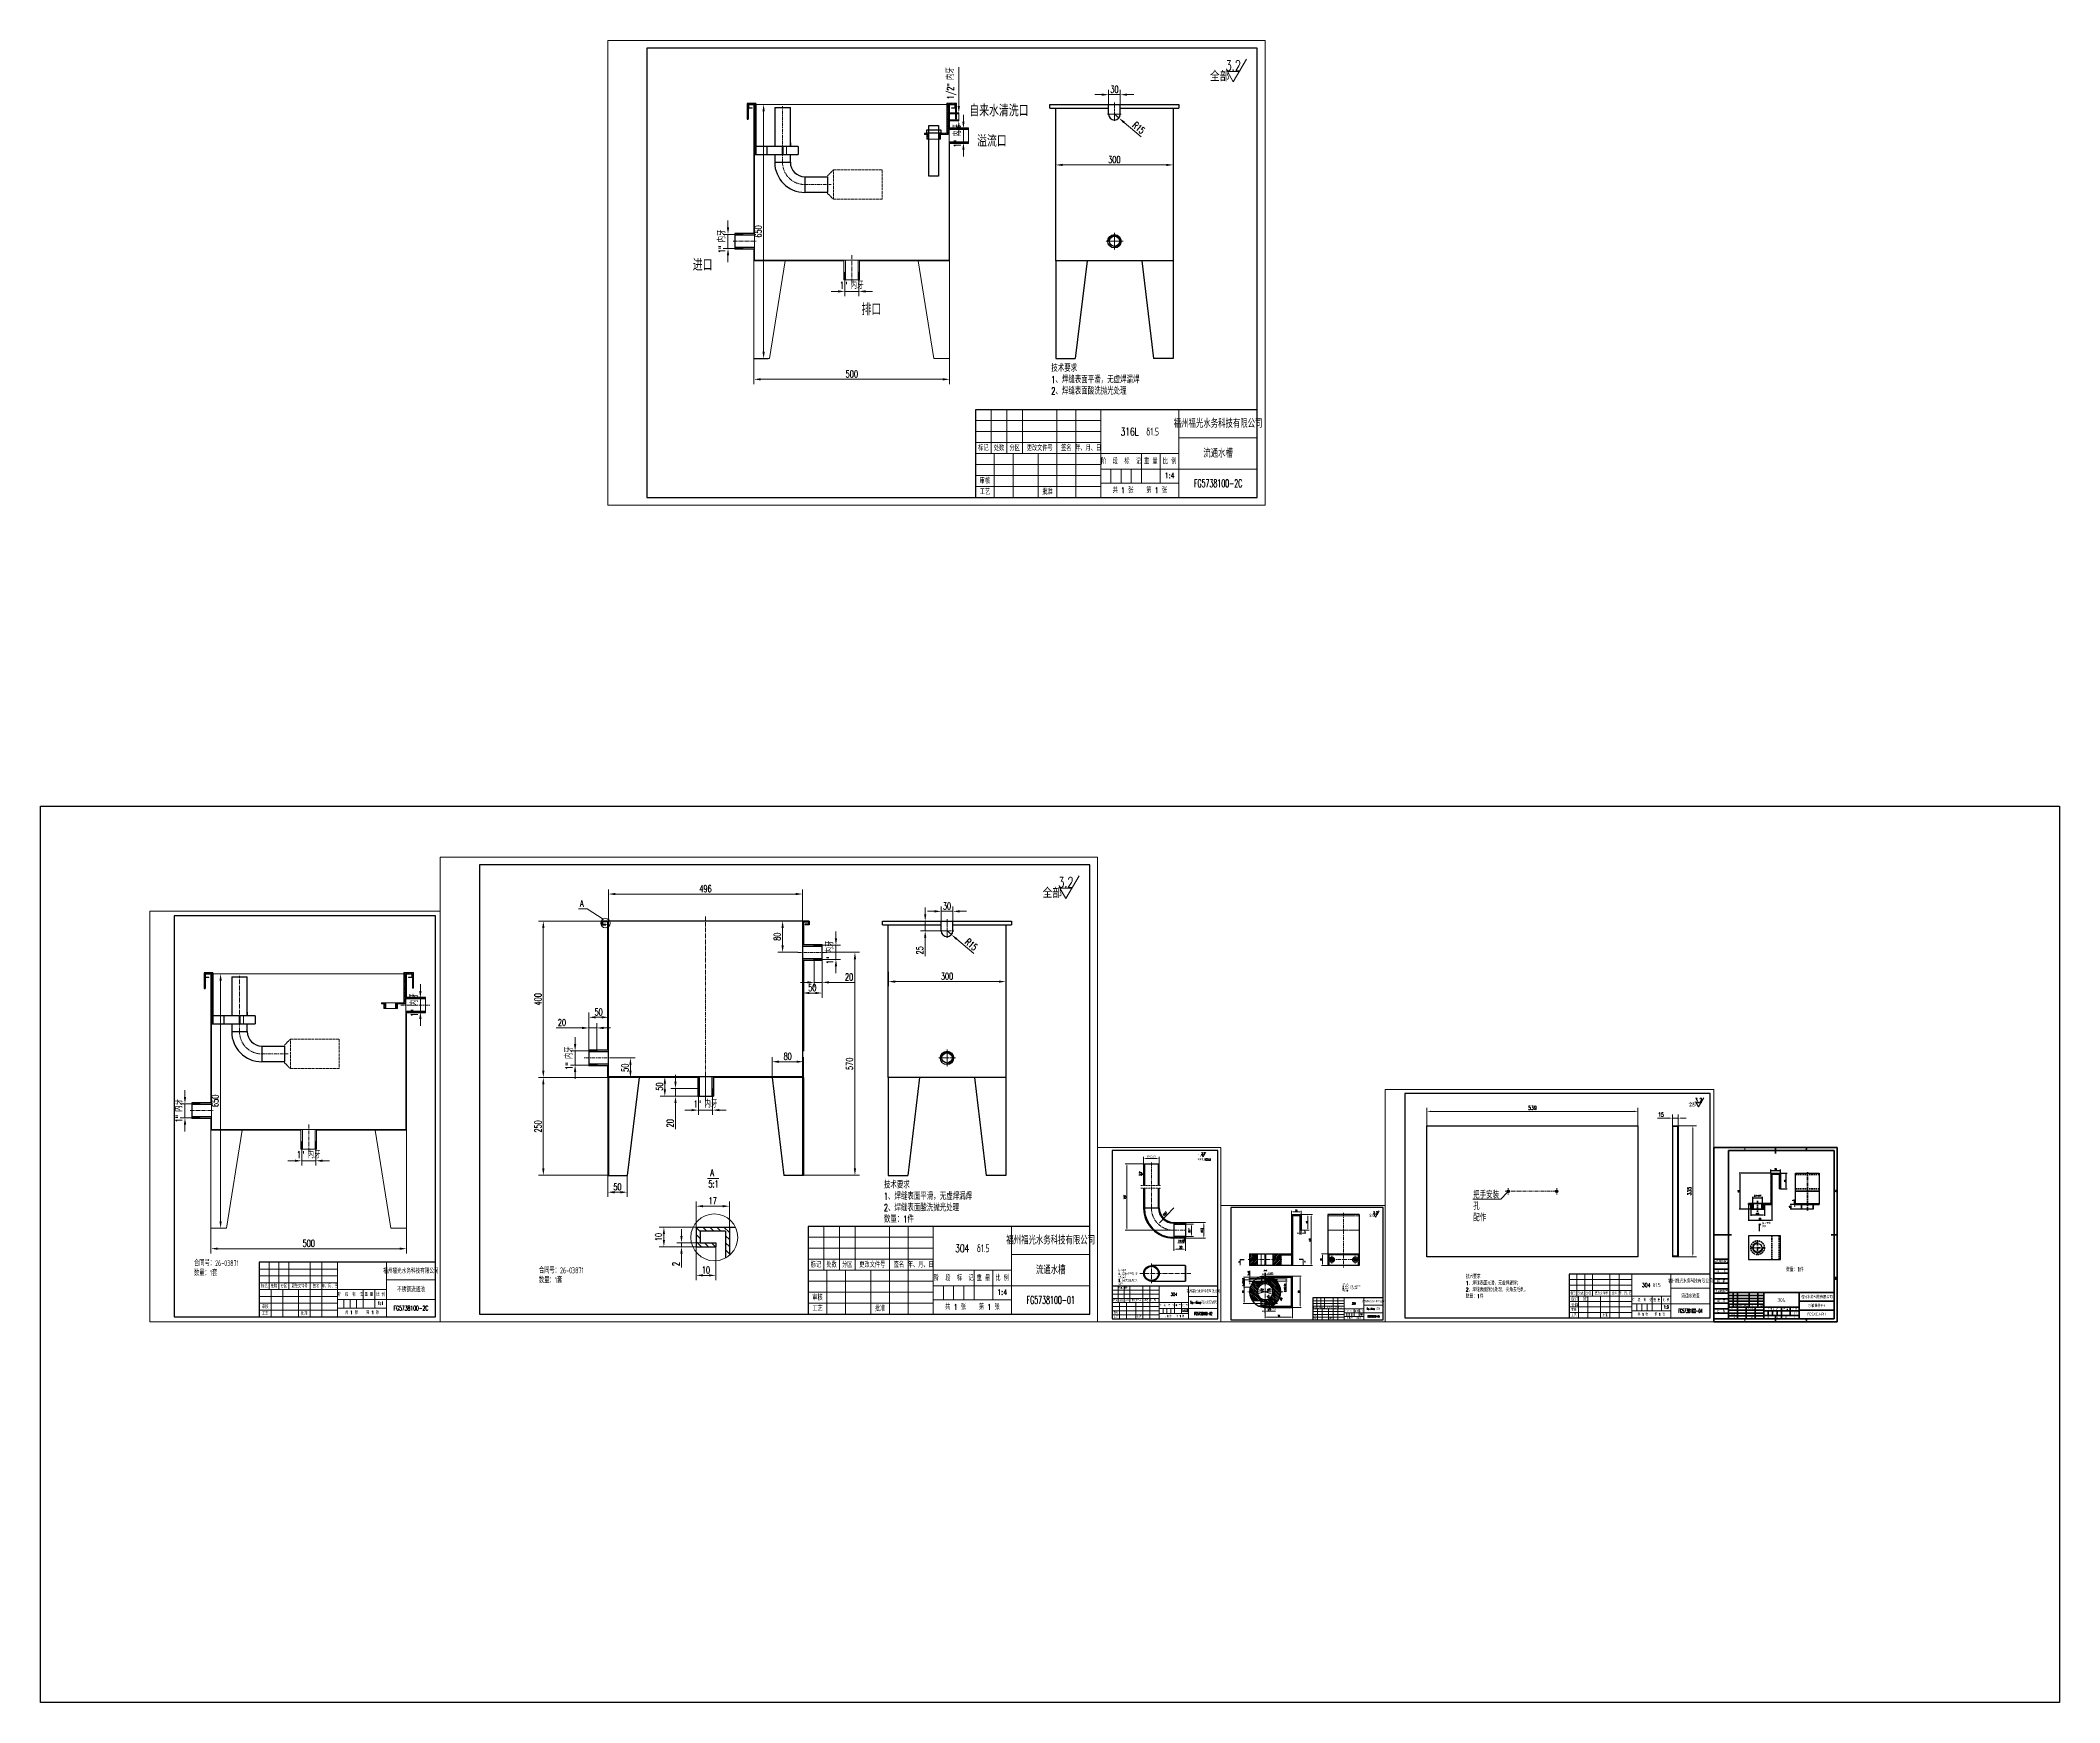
# Model space of a CAD drawing. Header units: millimetres. Extents: x 1001 to 6162, y -183 to 4066.
import ezdxf
from ezdxf.enums import TextEntityAlignment as Align

# ---------------------------------------------------------------- set-up
doc = ezdxf.new("R2010")
doc.units = ezdxf.units.MM
doc.header["$LTSCALE"] = 0.3
for name, pattern in [('ACAD_ISO02W100', [15, 12, -3]), ('ACAD_ISO12W100', [21, 12, -3, 0, -3, 0, -3]), ('CENTER', [50.8, 31.75, -6.35, 6.35, -6.35]), ('DASHED', [19.05, 12.7, -6.35])]:
    doc.linetypes.add(name, pattern=pattern)
for name, color, linetype, lineweight in [('1轮廓实线层', 7, 'Continuous', 70), ('2细线层', 4, 'Continuous', 35), ('3中心线层', 1, 'CENTER', 35), ('4虚线层', 6, 'DASHED', 35), ('5剖面线层', 2, 'Continuous', 35), ('6文字层', 3, 'Continuous', 35), ('中心线', 1, 'CENTER', 15), ('剖断线', 3, 'ACAD_ISO12W100', 15), ('剖面线', 4, 'Continuous', 15), ('图框层', 7, 'Continuous', 70), ('粗实线', 7, 'Continuous', 30), ('细实线', 3, 'Continuous', 15), ('虚线', 2, 'ACAD_ISO02W100', 15)]:
    doc.layers.add(name, color=color, linetype=linetype, lineweight=lineweight)
doc.styles.add('1.5', font='simplex.shx', dxfattribs={"width": 0.7, "height": 5.25, "bigfont": 'hztxt.shx'})
doc.styles.add('2', font='simplex.shx', dxfattribs={"width": 0.7, "height": 7, "bigfont": 'hztxt.shx'})
doc.styles.add('5', font='simplex.shx', dxfattribs={"width": 0.7, "height": 17.5, "bigfont": 'hztxt.shx'})
doc.styles.add('HC_TEXTSTYLE', font='isocp', dxfattribs={"width": 0.667, "bigfont": 'hzfs'})
doc.styles.add('PC_TEXTSTYLE', font='isocp.shx', dxfattribs={"width": 0.8, "bigfont": 'hzfs.shx'})
doc.styles.add('TH_GBDIM', font='romans.shx', dxfattribs={"width": 0.8, "bigfont": 'gbcbig.shx'})
doc.styles.add('USER2', font='simplex.shx', dxfattribs={"width": 0.7, "height": 10, "bigfont": 'hztxt.shx'})
doc.styles.add('机械工程图样式', font='simplex.shx', dxfattribs={"width": 0.7, "height": 3.5, "bigfont": 'hztxt.shx'})
doc.dimstyles.new('TH_GBDIM', dxfattribs={"dimtxt": 3.5, "dimasz": 2.5, "dimexe": 2, "dimexo": 0, "dimgap": 1.5, "dimtad": 1, "dimdec": 1, "dimzin": 0, "dimdsep": 46, "dimtxsty": 'TH_GBDIM', "dimcen": 2.5, "dimclrd": 130, "dimclre": 130, "dimclrt": 3, "dimadec": 0, "dimazin": 0, "dimtfac": 0.714286, "dimtdec": 1, "dimtmove": 0, "dimatfit": 3, "dimfxl": 1, "dimtzin": 0, "dimlwd": -1, "dimlwe": -1, "dimarcsym": 0})
doc.dimstyles.new('机械工程图', dxfattribs={"dimtxt": 3.5, "dimasz": 3.5, "dimexe": 3, "dimexo": 0, "dimgap": 1.5, "dimtad": 1, "dimdec": 3, "dimdsep": 46, "dimtxsty": '机械工程图样式', "dimcen": 0, "dimclrd": 256, "dimclre": 256, "dimclrt": 256, "dimadec": 3, "dimazin": 2, "dimtfac": 1, "dimtdec": 3, "dimtmove": 0, "dimatfit": 3, "dimfxl": 1, "dimtolj": 1, "dimtzin": 0, "dimlwd": -1, "dimlwe": -1, "dimarcsym": 0})
doc.dimstyles.new('机械工程图-1.5', dxfattribs={"dimtxt": 3.5, "dimasz": 5.25, "dimexe": 4.5, "dimexo": 0, "dimgap": 2.5, "dimtad": 1, "dimdec": 3, "dimdsep": 46, "dimtxsty": '1.5', "dimcen": 0, "dimclrd": 256, "dimclre": 256, "dimadec": 0, "dimazin": 2, "dimtfac": 1, "dimtdec": 3, "dimtmove": 0, "dimatfit": 3, "dimfxl": 1, "dimtolj": 1, "dimtzin": 0, "dimlwd": -1, "dimlwe": -1, "dimarcsym": 0})
doc.dimstyles.new('机械工程图-1.5-圆', dxfattribs={"dimtxt": 3.5, "dimasz": 5.25, "dimexe": 4.5, "dimexo": 0, "dimgap": 3, "dimtad": 1, "dimdec": 3, "dimdsep": 46, "dimtxsty": '1.5', "dimcen": 0, "dimclrd": 256, "dimclre": 256, "dimadec": 0, "dimazin": 2, "dimtfac": 1, "dimtdec": 3, "dimtmove": 0, "dimatfit": 0, "dimfxl": 1, "dimtolj": 1, "dimtzin": 0, "dimlwd": -1, "dimlwe": -1, "dimarcsym": 0})
doc.dimstyles.new('机械工程图-3', dxfattribs={"dimtxt": 3.5, "dimasz": 10, "dimexe": 9, "dimexo": 0, "dimgap": 4, "dimtad": 1, "dimdec": 3, "dimdsep": 46, "dimtxsty": 'USER2', "dimcen": 0, "dimclrd": 256, "dimclre": 256, "dimadec": 0, "dimazin": 2, "dimtfac": 1, "dimtdec": 3, "dimtmove": 0, "dimatfit": 3, "dimfxl": 1, "dimtolj": 1, "dimtzin": 0, "dimlwd": -1, "dimlwe": -1, "dimarcsym": 0})
doc.dimstyles.new('机械工程图-5', dxfattribs={"dimtxt": 3.5, "dimasz": 17.5, "dimexe": 12, "dimexo": 0, "dimgap": 5, "dimtad": 1, "dimdec": 3, "dimdsep": 46, "dimtxsty": '5', "dimcen": 0, "dimclrd": 256, "dimclre": 256, "dimadec": 0, "dimazin": 2, "dimtfac": 1, "dimtdec": 3, "dimtmove": 0, "dimatfit": 3, "dimfxl": 1, "dimtolj": 1, "dimtzin": 0, "dimlwd": -1, "dimlwe": -1, "dimarcsym": 0})
doc.dimstyles.new('机械工程图-5-0.2', dxfattribs={"dimtxt": 3.5, "dimasz": 17.5, "dimexe": 12, "dimexo": 0, "dimgap": 5, "dimtad": 1, "dimdec": 3, "dimlfac": 0.2, "dimdsep": 46, "dimtxsty": '5', "dimcen": 0, "dimclrd": 256, "dimclre": 256, "dimadec": 0, "dimazin": 2, "dimtfac": 1, "dimtdec": 3, "dimtmove": 0, "dimatfit": 3, "dimfxl": 1, "dimtolj": 1, "dimtzin": 0, "dimlwd": -1, "dimlwe": -1, "dimarcsym": 0})
doc.dimstyles.new('机械工程图-圆', dxfattribs={"dimtxt": 3.5, "dimasz": 3.5, "dimexe": 3, "dimexo": 0, "dimgap": 1.5, "dimtad": 1, "dimdec": 3, "dimdsep": 46, "dimtxsty": '机械工程图样式', "dimcen": 0, "dimclrd": 256, "dimclre": 256, "dimadec": 0, "dimazin": 2, "dimtfac": 1, "dimtdec": 3, "dimtmove": 0, "dimatfit": 0, "dimfxl": 1, "dimtolj": 1, "dimtzin": 0, "dimlwd": -1, "dimlwe": -1, "dimarcsym": 0})
pattern_1 = [(135, (1813.4397, 2486.9572), (-2.245064, -2.245064), [])]
pattern_2 = [(45, (1813.4397, 2486.9572), (-2.245064, 2.245064), [])]

# ---------------------------------------------------------------- blocks, each defined once
blk = doc.blocks.new('*D119')
at = {"layer": 'Defpoints', "color": 0}
for p in [(2639.8, 982.6), (2677.3, 982.6), (2687.3, 992.6)]:
    blk.add_point(p, dxfattribs=at)
at = {"layer": '细实线'}
for p, q in [((2687.3, 992.6), (2627.8, 992.6)), ((2677.3, 982.6), (2627.8, 982.6)), ((2639.8, 1010.1), (2639.8, 1027.6)), ((2639.8, 992.6), (2639.8, 982.6)), ((2639.8, 965.1), (2639.8, 929.4))]:
    blk.add_line(p, q, dxfattribs=at)
for points in [[(2636.9, 1010.1), (2642.7, 1010.1), (2639.8, 992.6)], [(2642.7, 965.1), (2636.9, 965.1), (2639.8, 982.6)]]:
    blk.add_solid(points, dxfattribs=at)
at = {"layer": '细实线', "color": 0, "insert": (2626, 938.5), "char_height": 17.5, "attachment_point": 5, "rotation": 90, "style": '5'}
blk.add_mtext('\\A1;2', dxfattribs=at)
blk = doc.blocks.new('*D120')
at = {"layer": 'Defpoints', "color": 0}
for p in [(2677.3, 1086.3), (2677.3, 1032.6), (2762.3, 1032.6)]:
    blk.add_point(p, dxfattribs=at)
at = {"layer": '细实线'}
for p, q in [((2677.3, 1032.6), (2677.3, 1098.3)), ((2744.8, 1086.3), (2694.8, 1086.3)), ((2762.3, 1032.6), (2762.3, 1098.3))]:
    blk.add_line(p, q, dxfattribs=at)
for points in [[(2694.8, 1089.2), (2694.8, 1083.4), (2677.3, 1086.3)], [(2744.8, 1083.4), (2744.8, 1089.2), (2762.3, 1086.3)]]:
    blk.add_solid(points, dxfattribs=at)
at = {"layer": '细实线', "color": 0, "insert": (2719.8, 1100.1), "char_height": 17.5, "attachment_point": 5, "style": '5'}
blk.add_mtext('\\A1;17', dxfattribs=at)
blk = doc.blocks.new('*D121')
at = {"layer": 'Defpoints', "color": 0}
for p in [(2677.3, 982.6), (2727.3, 982.6), (2677.3, 909.5)]:
    blk.add_point(p, dxfattribs=at)
at = {"layer": '细实线'}
for p, q in [((2677.3, 982.6), (2677.3, 897.5)), ((2727.3, 982.6), (2727.3, 897.5)), ((2709.8, 909.5), (2694.8, 909.5))]:
    blk.add_line(p, q, dxfattribs=at)
for points in [[(2694.8, 912.4), (2694.8, 906.6), (2677.3, 909.5)], [(2709.8, 906.6), (2709.8, 912.4), (2727.3, 909.5)]]:
    blk.add_solid(points, dxfattribs=at)
at = {"layer": '细实线', "color": 0, "insert": (2702.3, 923.2), "char_height": 17.5, "attachment_point": 5, "style": '5'}
blk.add_mtext('\\A1;10', dxfattribs=at)
blk = doc.blocks.new('*D122')
at = {"layer": 'Defpoints', "color": 0}
for p in [(2677.3, 1032.6), (2594.9, 982.6), (2677.3, 982.6)]:
    blk.add_point(p, dxfattribs=at)
at = {"layer": '细实线'}
for p, q in [((2677.3, 1032.6), (2582.9, 1032.6)), ((2677.3, 982.6), (2582.9, 982.6)), ((2594.9, 1015.1), (2594.9, 1000.1))]:
    blk.add_line(p, q, dxfattribs=at)
for points in [[(2597.8, 1015.1), (2592, 1015.1), (2594.9, 1032.6)], [(2592, 1000.1), (2597.8, 1000.1), (2594.9, 982.6)]]:
    blk.add_solid(points, dxfattribs=at)
at = {"layer": '细实线', "color": 0, "insert": (2581.1, 1007.6), "char_height": 17.5, "attachment_point": 5, "rotation": 90, "style": '5'}
blk.add_mtext('\\A1;10', dxfattribs=at)
blk = doc.blocks.new('*D123')
at = {"layer": 'Defpoints', "color": 0}
for p in [(2465.3, 1465.2), (2465.3, 1415.2), (2509.4, 1415.2)]:
    blk.add_point(p, dxfattribs=at)
at = {"layer": '细实线'}
for p, q in [((2465.3, 1465.2), (2521.4, 1465.2)), ((2509.4, 1447.7), (2509.4, 1432.7)), ((2465.3, 1415.2), (2521.4, 1415.2))]:
    blk.add_line(p, q, dxfattribs=at)
for points in [[(2512.4, 1447.7), (2506.5, 1447.7), (2509.4, 1465.2)], [(2506.5, 1432.7), (2512.4, 1432.7), (2509.4, 1415.2)]]:
    blk.add_solid(points, dxfattribs=at)
at = {"layer": '细实线', "color": 0, "insert": (2495.7, 1440.2), "char_height": 17.5, "attachment_point": 5, "rotation": 90, "style": '5'}
blk.add_mtext('\\A1;50', dxfattribs=at)
blk = doc.blocks.new('*D124')
at = {"layer": 'Defpoints', "color": 0}
for p in [(2898.3, 1815.2), (2937.3, 1815.2), (2937.3, 1735.2)]:
    blk.add_point(p, dxfattribs=at)
at = {"layer": '细实线'}
for p, q in [((2937.3, 1815.2), (2886.3, 1815.2)), ((2898.3, 1752.7), (2898.3, 1797.7)), ((2937.3, 1735.2), (2886.3, 1735.2))]:
    blk.add_line(p, q, dxfattribs=at)
for points in [[(2901.2, 1797.7), (2895.4, 1797.7), (2898.3, 1815.2)], [(2895.4, 1752.7), (2901.2, 1752.7), (2898.3, 1735.2)]]:
    blk.add_solid(points, dxfattribs=at)
at = {"layer": '细实线', "color": 0, "insert": (2884.5, 1775.2), "char_height": 17.5, "attachment_point": 5, "rotation": 90, "style": '5'}
blk.add_mtext('\\A1;80', dxfattribs=at)
blk = doc.blocks.new('*D130')
at = {"layer": 'Defpoints', "color": 0}
for p in [(2423.3, 1541.9), (2403.3, 1485.2), (2423.3, 1483.2)]:
    blk.add_point(p, dxfattribs=at)
at = {"layer": '细实线'}
for p, q in [((2403.3, 1485.2), (2403.3, 1553.9)), ((2423.3, 1483.2), (2423.3, 1553.9)), ((2385.8, 1541.9), (2319.5, 1541.9)), ((2403.3, 1541.9), (2423.3, 1541.9)), ((2440.8, 1541.9), (2458.3, 1541.9))]:
    blk.add_line(p, q, dxfattribs=at)
for points in [[(2385.8, 1539), (2385.8, 1544.9), (2403.3, 1541.9)], [(2440.8, 1544.9), (2440.8, 1539), (2423.3, 1541.9)]]:
    blk.add_solid(points, dxfattribs=at)
at = {"layer": '细实线', "color": 0, "insert": (2334.4, 1555.7), "char_height": 17.5, "attachment_point": 5, "style": '5'}
blk.add_mtext('\\A1;20', dxfattribs=at)
blk = doc.blocks.new('*D131')
at = {"layer": 'Defpoints', "color": 0}
for p in [(2951.3, 1455.6), (2871.3, 1415.2), (2951.3, 1415.2)]:
    blk.add_point(p, dxfattribs=at)
at = {"layer": '细实线'}
for p, q in [((2871.3, 1415.2), (2871.3, 1467.6)), ((2888.8, 1455.6), (2933.8, 1455.6)), ((2951.3, 1415.2), (2951.3, 1467.6))]:
    blk.add_line(p, q, dxfattribs=at)
for points in [[(2888.8, 1458.5), (2888.8, 1452.7), (2871.3, 1455.6)], [(2933.8, 1452.7), (2933.8, 1458.5), (2951.3, 1455.6)]]:
    blk.add_solid(points, dxfattribs=at)
at = {"layer": '细实线', "color": 0, "insert": (2911.3, 1469.3), "char_height": 17.5, "attachment_point": 5, "style": '5'}
blk.add_mtext('\\A1;80', dxfattribs=at)
blk = doc.blocks.new('*D132')
at = {"layer": 'Defpoints', "color": 0}
for p in [(2451.3, 1165.2), (2501.3, 1165.2), (2451.3, 1122.1)]:
    blk.add_point(p, dxfattribs=at)
at = {"layer": '细实线'}
for p, q in [((2451.3, 1165.2), (2451.3, 1110.1)), ((2501.3, 1165.2), (2501.3, 1110.1)), ((2483.8, 1122.1), (2468.8, 1122.1))]:
    blk.add_line(p, q, dxfattribs=at)
for points in [[(2468.8, 1125), (2468.8, 1119.1), (2451.3, 1122.1)], [(2483.8, 1119.1), (2483.8, 1125), (2501.3, 1122.1)]]:
    blk.add_solid(points, dxfattribs=at)
at = {"layer": '细实线', "color": 0, "insert": (2476.3, 1135.8), "char_height": 17.5, "attachment_point": 5, "style": '5'}
blk.add_mtext('\\A1;50', dxfattribs=at)
blk = doc.blocks.new('*D133')
at = {"layer": 'Defpoints', "color": 0}
for p in [(2286.7, 1415.2), (2451.3, 1415.2), (2451.3, 1165.2)]:
    blk.add_point(p, dxfattribs=at)
at = {"layer": '细实线'}
for p, q in [((2451.3, 1415.2), (2274.7, 1415.2)), ((2286.7, 1182.7), (2286.7, 1397.7)), ((2451.3, 1165.2), (2274.7, 1165.2))]:
    blk.add_line(p, q, dxfattribs=at)
for points in [[(2289.7, 1397.7), (2283.8, 1397.7), (2286.7, 1415.2)], [(2283.8, 1182.7), (2289.7, 1182.7), (2286.7, 1165.2)]]:
    blk.add_solid(points, dxfattribs=at)
at = {"layer": '细实线', "color": 0, "insert": (2273, 1290.2), "char_height": 17.5, "attachment_point": 5, "rotation": 90, "style": '5'}
blk.add_mtext('\\A1;250', dxfattribs=at)
blk = doc.blocks.new('*D135')
at = {"layer": 'Defpoints', "color": 0}
for p in [(2403.3, 1569.1), (2403.3, 1485.2), (2453.3, 1485.2)]:
    blk.add_point(p, dxfattribs=at)
at = {"layer": '细实线'}
for p, q in [((2403.3, 1485.2), (2403.3, 1581.1)), ((2435.8, 1569.1), (2420.8, 1569.1)), ((2453.3, 1485.2), (2453.3, 1581.1))]:
    blk.add_line(p, q, dxfattribs=at)
for points in [[(2420.8, 1572), (2420.8, 1566.2), (2403.3, 1569.1)], [(2435.8, 1566.2), (2435.8, 1572), (2453.3, 1569.1)]]:
    blk.add_solid(points, dxfattribs=at)
at = {"layer": '细实线', "color": 0, "insert": (2428.3, 1582.9), "char_height": 17.5, "attachment_point": 5, "style": '5'}
blk.add_mtext('\\A1;50', dxfattribs=at)
blk = doc.blocks.new('*D137')
at = {"layer": 'Defpoints', "color": 0}
for p in [(2949.3, 1884.2), (2453.3, 1815.2), (2949.3, 1815.2)]:
    blk.add_point(p, dxfattribs=at)
at = {"layer": '细实线'}
for p, q in [((2453.3, 1815.2), (2453.3, 1896.2)), ((2470.8, 1884.2), (2931.8, 1884.2)), ((2949.3, 1815.2), (2949.3, 1896.2))]:
    blk.add_line(p, q, dxfattribs=at)
for points in [[(2470.8, 1887.1), (2470.8, 1881.3), (2453.3, 1884.2)], [(2931.8, 1881.3), (2931.8, 1887.1), (2949.3, 1884.2)]]:
    blk.add_solid(points, dxfattribs=at)
at = {"layer": '细实线', "color": 0, "insert": (2701.3, 1897.9), "char_height": 17.5, "attachment_point": 5, "style": '5'}
blk.add_mtext('\\A1;496', dxfattribs=at)
blk = doc.blocks.new('*D138')
at = {"layer": 'Defpoints', "color": 0}
for p in [(2436.3, 1815.2), (2286.7, 1415.2), (2451.3, 1415.2)]:
    blk.add_point(p, dxfattribs=at)
at = {"layer": '细实线'}
for p, q in [((2436.3, 1815.2), (2274.7, 1815.2)), ((2286.7, 1797.7), (2286.7, 1432.7)), ((2451.3, 1415.2), (2274.7, 1415.2))]:
    blk.add_line(p, q, dxfattribs=at)
for points in [[(2289.7, 1797.7), (2283.8, 1797.7), (2286.7, 1815.2)], [(2283.8, 1432.7), (2289.7, 1432.7), (2286.7, 1415.2)]]:
    blk.add_solid(points, dxfattribs=at)
at = {"layer": '细实线', "color": 0, "insert": (2273, 1615.2), "char_height": 17.5, "attachment_point": 5, "rotation": 90, "style": '5'}
blk.add_mtext('\\A1;400', dxfattribs=at)
blk = doc.blocks.new('标题栏')
at = {"layer": '粗实线'}
blk.add_lwpolyline([(-180, 0), (0, 0), (0, 56), (-180, 56)], close=True, dxfattribs=at)
at = {"layer": '细实线'}
for p, q in [((-170, 56), (-170, 28)), ((-160, 56), (-160, 28)), ((-150, 56), (-150, 28)), ((-128, 56), (-128, 0)), ((-116, 56), (-116, 0)), ((-100, 56), (-100, 0)), ((-50, 56), (-50, 0)), ((-100, 49), (-180, 49)), ((-100, 42), (-180, 42)), ((-100, 35), (-180, 35)), ((-50, 28), (-180, 28)), ((-168, 28), (-168, 0)), ((-156, 28), (-156, 0)), ((-140, 28), (-140, 0)), ((-74, 28), (-74, 9)), ((-62, 28), (-62, 9)), ((0, 38), (-50, 38)), ((-100, 21), (-180, 21)), ((-100, 14), (-180, 14)), ((0, 18), (-100, 18)), ((-93.5, 18), (-93.5, 9)), ((-87, 18), (-87, 9)), ((-80.5, 18), (-80.5, 9)), ((-100, 7), (-180, 7)), ((-100, 9), (-50, 9))]:
    blk.add_line(p, q, dxfattribs=at)
at = {"layer": '细实线', "style": '机械工程图样式', "width": 0.7}
for s, p in [('标记', (-175, 31.5)), ('处数', (-165, 31.5)), ('分区', (-155, 31.5)), ('更改文件号', (-139, 31.5)), ('签名', (-122, 31.5)), ('年、月、日', (-108, 31.5)), ('阶  段  标  记', (-87, 23)), ('重 量', (-68, 23)), ('比 例', (-56, 23)), ('工艺', (-174, 3.5)), ('审核', (-174, 10.5)), ('批准', (-134, 3.5))]:
    blk.add_text(s, height=3.5, dxfattribs=at).set_placement(p, align=Align.MIDDLE_CENTER)
for tag, height, p in [('材料标记', 5, (-75, 42)), ('单位名称', 5, (-25, 47)), ('图样名称', 5, (-25, 28)), ('重量', 3.5, (-68, 14)), ('比例', 3.5, (-56, 14)), ('共张第张', 3.5, (-75, 4.5)), ('图样代号', 5, (-25, 9))]:
    blk.add_attdef(tag, text='', height=height, dxfattribs=at).set_placement(p, align=Align.MIDDLE_CENTER)
blk = doc.blocks.new('粗糙度')
at = {"layer": '细实线'}
for p, q in [((0, 0), (4.48, 7.75)), ((0, 0), (-2.02, 3.5)), ((-2.02, 3.5), (2.02, 3.5))]:
    blk.add_line(p, q, dxfattribs=at)
at = {"layer": '细实线', "style": '机械工程图样式', "width": 0.7}
blk.add_attdef('粗糙度', text='', height=3.5, dxfattribs=at).set_placement((-0.02, 5.51), align=Align.MIDDLE_CENTER)
blk = doc.blocks.new('*D139')
at = {"layer": 'Defpoints', "color": 0}
for p in [(3168.5, 1685.1), (3468.5, 1683.9), (3468.5, 1660.3)]:
    blk.add_point(p, dxfattribs=at)
at = {"layer": '细实线'}
for p, q in [((3168.5, 1685.1), (3168.5, 1648.3)), ((3186, 1660.3), (3451, 1660.3)), ((3468.5, 1683.9), (3468.5, 1648.3))]:
    blk.add_line(p, q, dxfattribs=at)
for points in [[(3186, 1663.2), (3186, 1657.4), (3168.5, 1660.3)], [(3451, 1657.4), (3451, 1663.2), (3468.5, 1660.3)]]:
    blk.add_solid(points, dxfattribs=at)
at = {"layer": '细实线', "color": 0, "insert": (3318.5, 1674.1), "char_height": 17.5, "attachment_point": 5, "style": '5'}
blk.add_mtext('\\A1;300', dxfattribs=at)
blk = doc.blocks.new('*D140')
at = {"layer": 'Defpoints', "color": 0}
for p in [(3318.5, 1790.2), (3329.9, 1780.4)]:
    blk.add_point(p, dxfattribs=at)
at = {"layer": '细实线'}
for p, q in [((3318.5, 1790.2), (3329.9, 1780.4)), ((3386.7, 1731.8), (3343.2, 1769))]:
    blk.add_line(p, q, dxfattribs=at)
blk.add_solid([(3345, 1771.3), (3341.3, 1766.8), (3329.9, 1780.4)], dxfattribs=at)
at = {"layer": '细实线', "color": 0, "insert": (3380.5, 1755.2), "char_height": 17.5, "attachment_point": 5, "rotation": 319.4678, "style": '5'}
blk.add_mtext('\\A1;R15', dxfattribs=at)
blk = doc.blocks.new('*D141')
at = {"layer": 'Defpoints', "color": 0}
for p in [(3303.5, 1815.2), (3333.5, 1840), (3333.5, 1815.2)]:
    blk.add_point(p, dxfattribs=at)
at = {"layer": '细实线'}
for p, q in [((3286, 1840), (3268.5, 1840)), ((3303.5, 1815.2), (3303.5, 1852)), ((3303.5, 1840), (3333.5, 1840)), ((3333.5, 1815.2), (3333.5, 1852)), ((3351, 1840), (3368.5, 1840))]:
    blk.add_line(p, q, dxfattribs=at)
for points in [[(3286, 1837), (3286, 1842.9), (3303.5, 1840)], [(3351, 1842.9), (3351, 1837), (3333.5, 1840)]]:
    blk.add_solid(points, dxfattribs=at)
at = {"layer": '细实线', "color": 0, "insert": (3318.5, 1853.7), "char_height": 17.5, "attachment_point": 5, "style": '5'}
blk.add_mtext('\\A1;30', dxfattribs=at)
blk = doc.blocks.new('*D142')
at = {"layer": 'Defpoints', "color": 0}
for p in [(3303.5, 1815.2), (3262.7, 1790.2), (3301, 1790.2)]:
    blk.add_point(p, dxfattribs=at)
at = {"layer": '细实线'}
for p, q in [((3303.5, 1815.2), (3250.7, 1815.2)), ((3262.7, 1832.7), (3262.7, 1850.2)), ((3262.7, 1815.2), (3262.7, 1790.2)), ((3301, 1790.2), (3250.7, 1790.2)), ((3262.7, 1772.7), (3262.7, 1725.3))]:
    blk.add_line(p, q, dxfattribs=at)
for points in [[(3259.8, 1832.7), (3265.6, 1832.7), (3262.7, 1815.2)], [(3265.6, 1772.7), (3259.8, 1772.7), (3262.7, 1790.2)]]:
    blk.add_solid(points, dxfattribs=at)
at = {"layer": '细实线', "color": 0, "insert": (3248.9, 1740.3), "char_height": 17.5, "attachment_point": 5, "rotation": 90, "style": '5'}
blk.add_mtext('\\A1;25', dxfattribs=at)
blk = doc.blocks.new('*D145')
at = {"layer": 'Defpoints', "color": 0}
for p in [(3820.9, 1194.7), (3860.9, 1208.3), (3860.9, 1194.7)]:
    blk.add_point(p, dxfattribs=at)
at = {"layer": '细实线'}
for p, q in [((3820.9, 1194.7), (3820.9, 1212.8)), ((3826.1, 1208.3), (3855.6, 1208.3)), ((3860.9, 1194.7), (3860.9, 1212.8))]:
    blk.add_line(p, q, dxfattribs=at)
for points in [[(3826.1, 1209.1), (3826.1, 1207.4), (3820.9, 1208.3)], [(3855.6, 1207.4), (3855.6, 1209.1), (3860.9, 1208.3)]]:
    blk.add_solid(points, dxfattribs=at)
at = {"layer": '细实线', "color": 0, "insert": (3840.9, 1213.9), "char_height": 5.25, "attachment_point": 5, "style": '1.5'}
blk.add_mtext('\\A1;%%c42δ2.0', dxfattribs=at)
blk = doc.blocks.new('*D146')
at = {"layer": 'Defpoints', "color": 0}
for p in [(3897.9, 1004.7), (3927.9, 1005.2), (3927.9, 976.6)]:
    blk.add_point(p, dxfattribs=at)
at = {"layer": '细实线'}
for p, q in [((3897.9, 1004.7), (3897.9, 972.1)), ((3927.9, 1005.2), (3927.9, 972.1)), ((3903.1, 976.6), (3922.6, 976.6))]:
    blk.add_line(p, q, dxfattribs=at)
for points in [[(3903.1, 977.4), (3903.1, 975.7), (3897.9, 976.6)], [(3922.6, 975.7), (3922.6, 977.4), (3927.9, 976.6)]]:
    blk.add_solid(points, dxfattribs=at)
at = {"layer": '细实线', "color": 0, "insert": (3915.8, 981.7), "char_height": 5.25, "attachment_point": 5, "style": '1.5'}
blk.add_mtext('\\A1;30', dxfattribs=at)
blk = doc.blocks.new('*D154')
at = {"layer": 'Defpoints', "color": 0}
for p in [(3927.4, 1044.7), (3927.4, 1004.7), (3974.8, 1004.7)]:
    blk.add_point(p, dxfattribs=at)
at = {"layer": '细实线'}
for p, q in [((3927.4, 1044.7), (3979.3, 1044.7)), ((3974.8, 1039.5), (3974.8, 1010)), ((3927.4, 1004.7), (3979.3, 1004.7))]:
    blk.add_line(p, q, dxfattribs=at)
for points in [[(3975.7, 1039.5), (3973.9, 1039.5), (3974.8, 1044.7)], [(3973.9, 1010), (3975.7, 1010), (3974.8, 1004.7)]]:
    blk.add_solid(points, dxfattribs=at)
at = {"layer": '细实线', "color": 0, "insert": (3969.7, 1024.7), "char_height": 5.25, "attachment_point": 5, "rotation": 90, "style": '1.5'}
blk.add_mtext('\\A1;%%c42', dxfattribs=at)
blk = doc.blocks.new('*D155')
at = {"layer": 'Defpoints', "color": 0}
for p in [(3858.4, 1040.6), (3897.9, 1081.7)]:
    blk.add_point(p, dxfattribs=at)
at = {"layer": '细实线'}
blk.add_line((3897.9, 1081.7), (3862, 1044.4), dxfattribs=at)
blk.add_solid([(3861.4, 1045), (3862.7, 1043.8), (3858.4, 1040.6)], dxfattribs=at)
at = {"layer": '细实线', "color": 0, "insert": (3875.9, 1066.9), "char_height": 5.25, "attachment_point": 5, "rotation": 46.1784, "style": '1.5'}
blk.add_mtext('\\A1;R57', dxfattribs=at)
blk = doc.blocks.new('*D157')
at = {"layer": 'Defpoints', "color": 0}
for p in [(4131.5, 827.7), (4201.5, 827.7), (4201.5, 802.9)]:
    blk.add_point(p, dxfattribs=at)
at = {"layer": '细实线'}
for p, q in [((4131.5, 827.7), (4131.5, 799.9)), ((4201.5, 827.7), (4201.5, 799.9)), ((4135, 802.9), (4198, 802.9))]:
    blk.add_line(p, q, dxfattribs=at)
for points in [[(4135, 803.5), (4135, 802.3), (4131.5, 802.9)], [(4198, 802.3), (4198, 803.5), (4201.5, 802.9)]]:
    blk.add_solid(points, dxfattribs=at)
at = {"layer": '细实线', "insert": (4166.5, 806.2), "char_height": 3.5, "attachment_point": 5, "style": '机械工程图样式'}
blk.add_mtext('\\A1;70', dxfattribs=at)
blk = doc.blocks.new('*D158')
at = {"layer": 'Defpoints', "color": 0}
for p in [(4223.5, 1064.7), (4240.9, 1064.7), (4223.5, 1024.7)]:
    blk.add_point(p, dxfattribs=at)
at = {"layer": '细实线'}
for p, q in [((4223.5, 1064.7), (4243.9, 1064.7)), ((4240.9, 1028.2), (4240.9, 1061.2)), ((4223.5, 1024.7), (4243.9, 1024.7))]:
    blk.add_line(p, q, dxfattribs=at)
for points in [[(4241.5, 1061.2), (4240.4, 1061.2), (4240.9, 1064.7)], [(4240.4, 1028.2), (4241.5, 1028.2), (4240.9, 1024.7)]]:
    blk.add_solid(points, dxfattribs=at)
at = {"layer": '细实线', "color": 0, "insert": (4237.7, 1044.7), "char_height": 3.5, "attachment_point": 5, "rotation": 90, "style": '机械工程图样式'}
blk.add_mtext('\\A1;40', dxfattribs=at)
blk = doc.blocks.new('*D159')
at = {"layer": 'Defpoints', "color": 0}
for p in [(4278.2, 934.7), (4291.8, 964.7), (4291.8, 934.7)]:
    blk.add_point(p, dxfattribs=at)
at = {"layer": '细实线'}
for p, q in [((4291.8, 964.7), (4275.2, 964.7)), ((4291.8, 934.7), (4275.2, 934.7)), ((4278.2, 961.2), (4278.2, 938.2))]:
    blk.add_line(p, q, dxfattribs=at)
for points in [[(4278.7, 961.2), (4277.6, 961.2), (4278.2, 964.7)], [(4277.6, 938.2), (4278.7, 938.2), (4278.2, 934.7)]]:
    blk.add_solid(points, dxfattribs=at)
at = {"layer": '细实线', "color": 0, "insert": (4274.9, 949.7), "char_height": 3.5, "attachment_point": 5, "rotation": 90, "style": '机械工程图样式'}
blk.add_mtext('\\A1;30', dxfattribs=at)
blk = doc.blocks.new('*D160')
at = {"layer": 'Defpoints', "color": 0}
for p in [(4220.5, 1024.7), (4223.5, 1024.7), (4223.5, 1017.1)]:
    blk.add_point(p, dxfattribs=at)
at = {"layer": '细实线'}
for p, q in [((4217, 1017.1), (4213.5, 1017.1)), ((4220.5, 1024.7), (4220.5, 1014.1)), ((4220.5, 1017.1), (4223.5, 1017.1)), ((4223.5, 1024.7), (4223.5, 1014.1)), ((4227, 1017.1), (4235.2, 1017.1))]:
    blk.add_line(p, q, dxfattribs=at)
for points in [[(4217, 1016.5), (4217, 1017.6), (4220.5, 1017.1)], [(4227, 1017.6), (4227, 1016.5), (4223.5, 1017.1)]]:
    blk.add_solid(points, dxfattribs=at)
at = {"layer": '细实线', "color": 0, "insert": (4232.8, 1020.3), "char_height": 3.5, "attachment_point": 5, "style": '机械工程图样式'}
blk.add_mtext('\\A1;3', dxfattribs=at)
blk = doc.blocks.new('*D161')
at = {"layer": 'Defpoints', "color": 0}
for p in [(4130.5, 907.7), (4132.5, 912.6), (4132.5, 907.7)]:
    blk.add_point(p, dxfattribs=at)
at = {"layer": '细实线'}
for p, q in [((4127, 912.6), (4123.5, 912.6)), ((4130.5, 907.7), (4130.5, 915.6)), ((4130.5, 912.6), (4132.5, 912.6)), ((4132.5, 907.7), (4132.5, 915.6)), ((4136, 912.6), (4151.9, 912.6))]:
    blk.add_line(p, q, dxfattribs=at)
for points in [[(4127, 912), (4127, 913.2), (4130.5, 912.6)], [(4136, 913.2), (4136, 912), (4132.5, 912.6)]]:
    blk.add_solid(points, dxfattribs=at)
at = {"layer": '细实线', "color": 0, "insert": (4145.7, 915.9), "char_height": 3.5, "attachment_point": 5, "style": '机械工程图样式'}
blk.add_mtext('\\A1;铣刀厚度', dxfattribs=at)
blk = doc.blocks.new('*D162')
at = {"layer": 'Defpoints', "color": 0}
for p in [(4170.1, 878.5), (4093, 857)]:
    blk.add_point(p, dxfattribs=at)
at = {"layer": '细实线'}
blk.add_line((4166.7, 877.5), (4096.4, 857.9), dxfattribs=at)
for points in [[(4166.8, 877), (4166.5, 878.1), (4170.1, 878.5)], [(4096.2, 858.5), (4096.5, 857.4), (4093, 857)]]:
    blk.add_solid(points, dxfattribs=at)
at = {"layer": '细实线', "color": 0, "insert": (4141, 873.7), "char_height": 3.5, "attachment_point": 5, "rotation": 15.5834, "style": '机械工程图样式'}
blk.add_mtext('\\A1;∅80', dxfattribs=at)
blk = doc.blocks.new('*D163')
at = {"layer": 'Defpoints', "color": 0}
for p in [(4112.5, 873.8), (4150.6, 861.6)]:
    blk.add_point(p, dxfattribs=at)
at = {"layer": '细实线'}
blk.add_line((4115.8, 872.7), (4147.2, 862.7), dxfattribs=at)
for points in [[(4116, 873.3), (4115.6, 872.2), (4112.5, 873.8)], [(4147.1, 862.2), (4147.4, 863.3), (4150.6, 861.6)]]:
    blk.add_solid(points, dxfattribs=at)
at = {"layer": '细实线', "color": 0, "insert": (4124.1, 873.5), "char_height": 3.5, "attachment_point": 5, "rotation": 342.2888, "style": '机械工程图样式'}
blk.add_mtext('\\A1;%%c42', dxfattribs=at)
blk = doc.blocks.new('*D164')
at = {"layer": 'Defpoints', "color": 0}
for p in [(4154.1, 900.7), (4161, 894.7), (4184.9, 894.7)]:
    blk.add_point(p, dxfattribs=at)
at = {"layer": '细实线'}
for p, q in [((4154.1, 900.7), (4187.9, 900.7)), ((4161, 894.7), (4187.9, 894.7)), ((4184.9, 904.2), (4184.9, 907.7)), ((4184.9, 900.7), (4184.9, 894.7)), ((4184.9, 891.2), (4184.9, 867.2))]:
    blk.add_line(p, q, dxfattribs=at)
for points in [[(4184.4, 904.2), (4185.5, 904.2), (4184.9, 900.7)], [(4185.5, 891.2), (4184.4, 891.2), (4184.9, 894.7)]]:
    blk.add_solid(points, dxfattribs=at)
at = {"layer": '细实线', "insert": (4181.7, 877.5), "char_height": 3.5, "attachment_point": 5, "rotation": 90, "style": '机械工程图样式'}
blk.add_mtext('\\A1;2-M6-7H', dxfattribs=at)
blk = doc.blocks.new('*D165')
at = {"layer": 'Defpoints', "color": 0}
for p in [(4130.5, 827.7), (4131.5, 827.7), (4131.5, 817.9)]:
    blk.add_point(p, dxfattribs=at)
at = {"layer": '细实线'}
for p, q in [((4130.5, 827.7), (4130.5, 814.9)), ((4131.5, 827.7), (4131.5, 814.9)), ((4127, 817.9), (4123.5, 817.9)), ((4130.5, 817.9), (4131.5, 817.9)), ((4135, 817.9), (4157.9, 817.9))]:
    blk.add_line(p, q, dxfattribs=at)
for points in [[(4127, 817.3), (4127, 818.5), (4130.5, 817.9)], [(4135, 818.5), (4135, 817.3), (4131.5, 817.9)]]:
    blk.add_solid(points, dxfattribs=at)
at = {"layer": '细实线', "insert": (4148.2, 822), "char_height": 3.5, "attachment_point": 5, "style": '机械工程图样式'}
blk.add_mtext('\\A1;1/2铣刀厚度', dxfattribs=at)
blk = doc.blocks.new('*D166')
at = {"layer": 'Defpoints', "color": 0}
for p in [(4201.5, 907.7), (4201.5, 827.7), (4220.9, 827.7)]:
    blk.add_point(p, dxfattribs=at)
at = {"layer": '细实线'}
for p, q in [((4201.5, 907.7), (4223.9, 907.7)), ((4220.9, 904.2), (4220.9, 831.2)), ((4201.5, 827.7), (4223.9, 827.7))]:
    blk.add_line(p, q, dxfattribs=at)
for points in [[(4221.5, 904.2), (4220.3, 904.2), (4220.9, 907.7)], [(4220.3, 831.2), (4221.5, 831.2), (4220.9, 827.7)]]:
    blk.add_solid(points, dxfattribs=at)
at = {"layer": '细实线', "insert": (4217.6, 867.7), "char_height": 3.5, "attachment_point": 5, "rotation": 90, "style": '机械工程图样式'}
blk.add_mtext('\\A1;80', dxfattribs=at)
blk = doc.blocks.new('*D167')
at = {"layer": 'Defpoints', "color": 0}
for p in [(3778.3, 1194.7), (3820.9, 1194.7), (3897.9, 1024.7)]:
    blk.add_point(p, dxfattribs=at)
at = {"layer": '细实线'}
for p, q in [((3820.9, 1194.7), (3773.8, 1194.7)), ((3778.3, 1030), (3778.3, 1189.5)), ((3897.9, 1024.7), (3773.8, 1024.7))]:
    blk.add_line(p, q, dxfattribs=at)
for points in [[(3779.2, 1189.5), (3777.5, 1189.5), (3778.3, 1194.7)], [(3777.5, 1030), (3779.2, 1030), (3778.3, 1024.7)]]:
    blk.add_solid(points, dxfattribs=at)
at = {"layer": '细实线', "color": 0, "insert": (3773.2, 1109.7), "char_height": 5.25, "attachment_point": 5, "rotation": 90, "style": '1.5'}
blk.add_mtext('\\A1;197', dxfattribs=at)
blk = doc.blocks.new('*D168')
at = {"layer": 'Defpoints', "color": 0}
for p in [(4223.5, 1064.7), (4201.5, 934.7), (4249.2, 934.7)]:
    blk.add_point(p, dxfattribs=at)
at = {"layer": '细实线'}
for p, q in [((4223.5, 1064.7), (4252.2, 1064.7)), ((4249.2, 1061.2), (4249.2, 938.2)), ((4201.5, 934.7), (4252.2, 934.7))]:
    blk.add_line(p, q, dxfattribs=at)
for points in [[(4249.8, 1061.2), (4248.6, 1061.2), (4249.2, 1064.7)], [(4248.6, 938.2), (4249.8, 938.2), (4249.2, 934.7)]]:
    blk.add_solid(points, dxfattribs=at)
at = {"layer": '细实线', "insert": (4245.9, 999.7), "char_height": 3.5, "attachment_point": 5, "rotation": 90, "style": '机械工程图样式'}
blk.add_mtext('\\A1;130', dxfattribs=at)
blk = doc.blocks.new('*D169')
at = {"layer": 'Defpoints', "color": 0}
for p in [(4198.5, 1064.7), (4223.5, 1071.8), (4223.5, 1064.7)]:
    blk.add_point(p, dxfattribs=at)
at = {"layer": '细实线'}
for p, q in [((4198.5, 1064.7), (4198.5, 1074.8)), ((4202, 1071.8), (4220, 1071.8)), ((4223.5, 1064.7), (4223.5, 1074.8))]:
    blk.add_line(p, q, dxfattribs=at)
for points in [[(4202, 1072.4), (4202, 1071.2), (4198.5, 1071.8)], [(4220, 1071.2), (4220, 1072.4), (4223.5, 1071.8)]]:
    blk.add_solid(points, dxfattribs=at)
at = {"layer": '细实线', "insert": (4211, 1075), "char_height": 3.5, "attachment_point": 5, "style": '机械工程图样式'}
blk.add_mtext('\\A1;25', dxfattribs=at)
blk = doc.blocks.new('*D170')
at = {"layer": 'Defpoints', "color": 0}
for p in [(4092.6, 901.7), (4121.5, 901.7), (4121.5, 893.7)]:
    blk.add_point(p, dxfattribs=at)
at = {"layer": '细实线'}
for p, q in [((4121.5, 901.7), (4089.6, 901.7)), ((4121.5, 893.7), (4089.6, 893.7)), ((4092.6, 905.2), (4092.6, 920.9)), ((4092.6, 893.7), (4092.6, 901.7)), ((4092.6, 890.2), (4092.6, 886.7))]:
    blk.add_line(p, q, dxfattribs=at)
for points in [[(4092, 905.2), (4093.2, 905.2), (4092.6, 901.7)], [(4093.2, 890.2), (4092, 890.2), (4092.6, 893.7)]]:
    blk.add_solid(points, dxfattribs=at)
at = {"layer": '细实线', "insert": (4089.4, 914.8), "char_height": 3.5, "attachment_point": 5, "rotation": 90, "style": '机械工程图样式'}
blk.add_mtext('\\A1;2-%%c8', dxfattribs=at)
blk = doc.blocks.new('*D171')
at = {"layer": 'Defpoints', "color": 0}
for p in [(4078.9, 904.7), (4093.3, 879.7), (4116.3, 904.7)]:
    blk.add_point(p, dxfattribs=at)
at = {"layer": '细实线'}
for p, q in [((4116.3, 904.7), (4075.9, 904.7)), ((4093.3, 879.7), (4075.9, 879.7)), ((4078.9, 883.2), (4078.9, 901.2))]:
    blk.add_line(p, q, dxfattribs=at)
for points in [[(4079.5, 901.2), (4078.3, 901.2), (4078.9, 904.7)], [(4078.3, 883.2), (4079.5, 883.2), (4078.9, 879.7)]]:
    blk.add_solid(points, dxfattribs=at)
at = {"layer": '细实线', "insert": (4075.7, 892.2), "char_height": 3.5, "attachment_point": 5, "rotation": 90, "style": '机械工程图样式'}
blk.add_mtext('\\A1;2-%%c25.06', dxfattribs=at)
blk = doc.blocks.new('*D172')
at = {"layer": 'Defpoints', "color": 0}
for p in [(4102.1, 897.7), (4078.3, 837.7), (4102.1, 837.7)]:
    blk.add_point(p, dxfattribs=at)
at = {"layer": '细实线'}
for p, q in [((4102.1, 897.7), (4075.3, 897.7)), ((4078.3, 894.2), (4078.3, 841.2)), ((4102.1, 837.7), (4075.3, 837.7))]:
    blk.add_line(p, q, dxfattribs=at)
for points in [[(4078.9, 894.2), (4077.7, 894.2), (4078.3, 897.7)], [(4077.7, 841.2), (4078.9, 841.2), (4078.3, 837.7)]]:
    blk.add_solid(points, dxfattribs=at)
at = {"layer": '细实线', "insert": (4075.1, 867.7), "char_height": 3.5, "attachment_point": 5, "rotation": 90, "style": '机械工程图样式'}
blk.add_mtext('\\A1;60', dxfattribs=at)
blk = doc.blocks.new('*D173')
at = {"layer": 'Defpoints', "color": 0}
for p in [(4545.1, 1328.6), (4545.1, 1292), (5084.1, 1292)]:
    blk.add_point(p, dxfattribs=at)
at = {"layer": '细实线'}
for p, q in [((4545.1, 1292), (4545.1, 1337.6)), ((5074.1, 1328.6), (4555.1, 1328.6)), ((5084.1, 1292), (5084.1, 1337.6))]:
    blk.add_line(p, q, dxfattribs=at)
for points in [[(4555.1, 1330.3), (4555.1, 1326.9), (4545.1, 1328.6)], [(5074.1, 1326.9), (5074.1, 1330.3), (5084.1, 1328.6)]]:
    blk.add_solid(points, dxfattribs=at)
at = {"layer": '细实线', "color": 0, "insert": (4814.6, 1337.6), "char_height": 10, "attachment_point": 5, "style": 'USER2'}
blk.add_mtext('\\A1;539', dxfattribs=at)
blk = doc.blocks.new('*D174')
at = {"layer": 'Defpoints', "color": 0}
for p in [(5187.2, 1292), (5187.2, 957), (5224.5, 957)]:
    blk.add_point(p, dxfattribs=at)
at = {"layer": '细实线'}
for p, q in [((5187.2, 1292), (5233.5, 1292)), ((5224.5, 1282), (5224.5, 967)), ((5187.2, 957), (5233.5, 957))]:
    blk.add_line(p, q, dxfattribs=at)
for points in [[(5226.2, 1282), (5222.9, 1282), (5224.5, 1292)], [(5222.9, 967), (5226.2, 967), (5224.5, 957)]]:
    blk.add_solid(points, dxfattribs=at)
at = {"layer": '细实线', "color": 0, "insert": (5215.5, 1124.5), "char_height": 10, "attachment_point": 5, "rotation": 90, "style": 'USER2'}
blk.add_mtext('\\A1;335', dxfattribs=at)
blk = doc.blocks.new('*D175')
at = {"layer": 'Defpoints', "color": 0}
for p in [(5172.2, 1311.4), (5172.2, 1292), (5187.2, 1292)]:
    blk.add_point(p, dxfattribs=at)
at = {"layer": '细实线'}
for p, q in [((5162.2, 1311.4), (5134.2, 1311.4)), ((5172.2, 1292), (5172.2, 1320.4)), ((5187.2, 1311.4), (5172.2, 1311.4)), ((5187.2, 1292), (5187.2, 1320.4)), ((5197.2, 1311.4), (5207.2, 1311.4))]:
    blk.add_line(p, q, dxfattribs=at)
for points in [[(5162.2, 1309.7), (5162.2, 1313.1), (5172.2, 1311.4)], [(5197.2, 1313.1), (5197.2, 1309.7), (5187.2, 1311.4)]]:
    blk.add_solid(points, dxfattribs=at)
at = {"layer": '细实线', "color": 0, "insert": (5143.2, 1320.4), "char_height": 10, "attachment_point": 5, "style": 'USER2'}
blk.add_mtext('\\A1;15', dxfattribs=at)
blk = doc.blocks.new('*D192')
at = {"layer": 'Defpoints', "color": 0}
for p in [(2368, 1483.2), (2403.3, 1483.2), (2403.3, 1447.2)]:
    blk.add_point(p, dxfattribs=at)
at = {"layer": '细实线'}
for p, q in [((2368, 1500.7), (2368, 1518.2)), ((2403.3, 1483.2), (2356, 1483.2)), ((2403.3, 1447.2), (2356, 1447.2)), ((2368, 1447.2), (2368, 1483.2)), ((2368, 1429.7), (2368, 1412.2))]:
    blk.add_line(p, q, dxfattribs=at)
for points in [[(2365.1, 1500.7), (2370.9, 1500.7), (2368, 1483.2)], [(2370.9, 1429.7), (2365.1, 1429.7), (2368, 1447.2)]]:
    blk.add_solid(points, dxfattribs=at)
at = {"layer": '细实线', "color": 0, "insert": (2352.6, 1465.2), "char_height": 17.5, "attachment_point": 5, "rotation": 90, "style": '5'}
blk.add_mtext('\\A1;1" 内牙{}{{\\H0.7x;}{}}', dxfattribs=at)
blk = doc.blocks.new('*D189')
at = {"layer": 'Defpoints', "color": 0}
for p in [(2624.5, 1387.2), (2681.3, 1367.2), (2683.3, 1387.2)]:
    blk.add_point(p, dxfattribs=at)
at = {"layer": '细实线'}
for p, q in [((2624.5, 1404.7), (2624.5, 1422.2)), ((2683.3, 1387.2), (2612.5, 1387.2)), ((2681.3, 1367.2), (2612.5, 1367.2)), ((2624.5, 1367.2), (2624.5, 1387.2)), ((2624.5, 1349.7), (2624.5, 1283.4))]:
    blk.add_line(p, q, dxfattribs=at)
for points in [[(2621.6, 1404.7), (2627.4, 1404.7), (2624.5, 1387.2)], [(2627.4, 1349.7), (2621.6, 1349.7), (2624.5, 1367.2)]]:
    blk.add_solid(points, dxfattribs=at)
at = {"layer": '细实线', "color": 0, "insert": (2610.8, 1298.3), "char_height": 17.5, "attachment_point": 5, "rotation": 90, "style": '5'}
blk.add_mtext('\\A1;20', dxfattribs=at)
blk = doc.blocks.new('*D190')
at = {"layer": 'Defpoints', "color": 0}
for p in [(2681.3, 1417.2), (2597.3, 1367.2), (2681.3, 1367.2)]:
    blk.add_point(p, dxfattribs=at)
at = {"layer": '细实线'}
for p, q in [((2681.3, 1417.2), (2585.3, 1417.2)), ((2597.3, 1399.7), (2597.3, 1384.7)), ((2681.3, 1367.2), (2585.3, 1367.2))]:
    blk.add_line(p, q, dxfattribs=at)
for points in [[(2600.3, 1399.7), (2594.4, 1399.7), (2597.3, 1417.2)], [(2594.4, 1384.7), (2600.3, 1384.7), (2597.3, 1367.2)]]:
    blk.add_solid(points, dxfattribs=at)
at = {"layer": '细实线', "color": 0, "insert": (2583.6, 1392.2), "char_height": 17.5, "attachment_point": 5, "rotation": 90, "style": '5'}
blk.add_mtext('\\A1;50', dxfattribs=at)
blk = doc.blocks.new('*D193')
at = {"layer": 'Defpoints', "color": 0}
for p in [(2683.3, 1367.2), (2719.3, 1367.2), (2683.3, 1331.9)]:
    blk.add_point(p, dxfattribs=at)
at = {"layer": '细实线'}
for p, q in [((2683.3, 1367.2), (2683.3, 1319.9)), ((2719.3, 1367.2), (2719.3, 1319.9)), ((2665.8, 1331.9), (2648.3, 1331.9)), ((2719.3, 1331.9), (2683.3, 1331.9)), ((2736.8, 1331.9), (2754.3, 1331.9))]:
    blk.add_line(p, q, dxfattribs=at)
for points in [[(2665.8, 1329), (2665.8, 1334.8), (2683.3, 1331.9)], [(2736.8, 1334.8), (2736.8, 1329), (2719.3, 1331.9)]]:
    blk.add_solid(points, dxfattribs=at)
at = {"layer": '细实线', "color": 0, "insert": (2701.3, 1347.3), "char_height": 17.5, "attachment_point": 5, "style": '5'}
blk.add_mtext('\\A1;1" 内牙{}{{\\H0.7x;}{}}', dxfattribs=at)
blk = doc.blocks.new('*D201')
at = {"layer": 'Defpoints', "color": 0}
for p in [(2979.3, 1717.2), (2999.3, 1715.2), (2979.3, 1658.4)]:
    blk.add_point(p, dxfattribs=at)
at = {"layer": '细实线'}
for p, q in [((2979.3, 1717.2), (2979.3, 1646.4)), ((2999.3, 1715.2), (2999.3, 1646.4)), ((2961.8, 1658.4), (2944.3, 1658.4)), ((2999.3, 1658.4), (2979.3, 1658.4)), ((3016.8, 1658.4), (3083.1, 1658.4))]:
    blk.add_line(p, q, dxfattribs=at)
for points in [[(2961.8, 1655.5), (2961.8, 1661.3), (2979.3, 1658.4)], [(3016.8, 1661.3), (3016.8, 1655.5), (2999.3, 1658.4)]]:
    blk.add_solid(points, dxfattribs=at)
at = {"layer": '细实线', "color": 0, "insert": (3068.2, 1672.1), "char_height": 17.5, "attachment_point": 5, "style": '5'}
blk.add_mtext('\\A1;20', dxfattribs=at)
blk = doc.blocks.new('*D202')
at = {"layer": 'Defpoints', "color": 0}
for p in [(2949.3, 1715.2), (2999.3, 1715.2), (2999.3, 1631.2)]:
    blk.add_point(p, dxfattribs=at)
at = {"layer": '细实线'}
for p, q in [((2949.3, 1715.2), (2949.3, 1619.2)), ((2999.3, 1715.2), (2999.3, 1619.2)), ((2966.8, 1631.2), (2981.8, 1631.2))]:
    blk.add_line(p, q, dxfattribs=at)
for points in [[(2966.8, 1634.1), (2966.8, 1628.3), (2949.3, 1631.2)], [(2981.8, 1628.3), (2981.8, 1634.1), (2999.3, 1631.2)]]:
    blk.add_solid(points, dxfattribs=at)
at = {"layer": '细实线', "color": 0, "insert": (2974.3, 1645), "char_height": 17.5, "attachment_point": 5, "style": '5'}
blk.add_mtext('\\A1;50', dxfattribs=at)
blk = doc.blocks.new('*D203')
at = {"layer": 'Defpoints', "color": 0}
for p in [(2999.3, 1753.2), (2999.3, 1717.2), (3034.6, 1717.2)]:
    blk.add_point(p, dxfattribs=at)
at = {"layer": '细实线'}
for p, q in [((3034.6, 1770.7), (3034.6, 1788.2)), ((2999.3, 1753.2), (3046.6, 1753.2)), ((2999.3, 1717.2), (3046.6, 1717.2)), ((3034.6, 1753.2), (3034.6, 1717.2)), ((3034.6, 1699.7), (3034.6, 1682.2))]:
    blk.add_line(p, q, dxfattribs=at)
for points in [[(3031.7, 1770.7), (3037.5, 1770.7), (3034.6, 1753.2)], [(3037.5, 1699.7), (3031.7, 1699.7), (3034.6, 1717.2)]]:
    blk.add_solid(points, dxfattribs=at)
at = {"layer": '细实线', "color": 0, "insert": (3019.2, 1735.2), "char_height": 17.5, "attachment_point": 5, "rotation": 90, "style": '5'}
blk.add_mtext('\\A1;1" 内牙{}{{\\H0.7x;}{}}', dxfattribs=at)
blk = doc.blocks.new('*D228')
at = {"color": 130}
for p, q in [((5448.5, 1170.5), (5465.3, 1170.5)), ((5463.3, 1133), (5463.3, 1168)), ((5448.5, 1130.5), (5465.3, 1130.5))]:
    blk.add_line(p, q, dxfattribs=at)
for points in [[(5463.7, 1168), (5462.9, 1168), (5463.3, 1170.5)], [(5462.9, 1133), (5463.7, 1133), (5463.3, 1130.5)]]:
    blk.add_solid(points, dxfattribs=at)
at = {"layer": 'Defpoints', "color": 0}
for p in [(5448.5, 1170.5), (5463.3, 1170.5), (5448.5, 1130.5)]:
    blk.add_point(p, dxfattribs=at)
at = {"color": 3, "insert": (5460, 1150.5), "char_height": 3.5, "attachment_point": 5, "rotation": 90, "style": 'TH_GBDIM'}
blk.add_mtext('{40}{}{{\\H0.7x;}{}}', dxfattribs=at)
blk = doc.blocks.new('*D229')
at = {"color": 130}
for p, q in [((5423.5, 1170.5), (5423.5, 1179.9)), ((5426, 1177.9), (5446, 1177.9)), ((5448.5, 1170.5), (5448.5, 1179.9))]:
    blk.add_line(p, q, dxfattribs=at)
for points in [[(5426, 1178.3), (5426, 1177.5), (5423.5, 1177.9)], [(5446, 1177.5), (5446, 1178.3), (5448.5, 1177.9)]]:
    blk.add_solid(points, dxfattribs=at)
at = {"layer": 'Defpoints', "color": 0}
for p in [(5423.5, 1170.5), (5448.5, 1177.9), (5448.5, 1170.5)]:
    blk.add_point(p, dxfattribs=at)
at = {"color": 3, "insert": (5436, 1181.1), "char_height": 3.5, "attachment_point": 5, "style": 'TH_GBDIM'}
blk.add_mtext('{25}{}{{\\H0.7x;}{}}', dxfattribs=at)
blk = doc.blocks.new('*D300')
at = {"color": 130}
for p, q in [((5423.5, 1170.5), (5342.9, 1170.5)), ((5344.9, 1168), (5344.9, 1081)), ((5372.5, 1078.5), (5342.9, 1078.5))]:
    blk.add_line(p, q, dxfattribs=at)
for points in [[(5345.3, 1168), (5344.5, 1168), (5344.9, 1170.5)], [(5344.5, 1081), (5345.3, 1081), (5344.9, 1078.5)]]:
    blk.add_solid(points, dxfattribs=at)
at = {"layer": 'Defpoints', "color": 0}
for p in [(5423.5, 1170.5), (5344.9, 1078.5), (5372.5, 1078.5)]:
    blk.add_point(p, dxfattribs=at)
at = {"color": 3, "insert": (5341.7, 1124.5), "char_height": 3.5, "attachment_point": 5, "rotation": 90, "style": 'TH_GBDIM'}
blk.add_mtext('92{}{{\\H0.7x;}{}}', dxfattribs=at)
blk = doc.blocks.new('*D231')
at = {"color": 130}
for p, q in [((5366.5, 1090.5), (5366.5, 1048.6)), ((5426.5, 1090.5), (5426.5, 1048.6)), ((5369, 1050.6), (5424, 1050.6))]:
    blk.add_line(p, q, dxfattribs=at)
for points in [[(5369, 1051.1), (5369, 1050.2), (5366.5, 1050.6)], [(5424, 1050.2), (5424, 1051.1), (5426.5, 1050.6)]]:
    blk.add_solid(points, dxfattribs=at)
at = {"layer": 'Defpoints', "color": 0}
for p in [(5366.5, 1090.5), (5426.5, 1090.5), (5426.5, 1050.6)]:
    blk.add_point(p, dxfattribs=at)
at = {"color": 3, "insert": (5396.5, 1053.9), "char_height": 3.5, "attachment_point": 5, "style": 'TH_GBDIM'}
blk.add_mtext('{60}{}{{\\H0.7x;}{}}', dxfattribs=at)
blk = doc.blocks.new('*D232')
at = {"color": 130}
for p, q in [((5372.5, 1078.5), (5372.5, 1061.8)), ((5375, 1063.8), (5405, 1063.8)), ((5407.5, 1078.5), (5407.5, 1061.8))]:
    blk.add_line(p, q, dxfattribs=at)
for points in [[(5375, 1064.2), (5375, 1063.4), (5372.5, 1063.8)], [(5405, 1063.4), (5405, 1064.2), (5407.5, 1063.8)]]:
    blk.add_solid(points, dxfattribs=at)
at = {"layer": 'Defpoints', "color": 0}
for p in [(5372.5, 1078.5), (5407.5, 1078.5), (5407.5, 1063.8)]:
    blk.add_point(p, dxfattribs=at)
at = {"color": 3, "insert": (5390, 1067.1), "char_height": 3.5, "attachment_point": 5, "style": 'TH_GBDIM'}
blk.add_mtext('{%%c35}{}{{\\H0.7x;}{}}', dxfattribs=at)
blk = doc.blocks.new('*D233')
at = {"color": 130}
for p, q in [((5502.3, 1090.5), (5473.6, 1090.5)), ((5475.6, 1081), (5475.6, 1088)), ((5502.3, 1078.5), (5473.6, 1078.5))]:
    blk.add_line(p, q, dxfattribs=at)
for points in [[(5476, 1088), (5475.1, 1088), (5475.6, 1090.5)], [(5475.1, 1081), (5476, 1081), (5475.6, 1078.5)]]:
    blk.add_solid(points, dxfattribs=at)
at = {"layer": 'Defpoints', "color": 0}
for p in [(5475.6, 1090.5), (5502.3, 1090.5), (5502.3, 1078.5)]:
    blk.add_point(p, dxfattribs=at)
at = {"color": 3, "insert": (5472.3, 1084.5), "char_height": 3.5, "attachment_point": 5, "rotation": 90, "style": 'TH_GBDIM'}
blk.add_mtext('{12}{}{{\\H0.7x;}{}}', dxfattribs=at)
blk = doc.blocks.new('*D234')
at = {"color": 130}
for p, q in [((5487.3, 1093.5), (5482.5, 1093.5)), ((5487.4, 1090.5), (5482.5, 1090.5)), ((5484.5, 1096), (5484.5, 1103.3)), ((5484.5, 1090.5), (5484.5, 1093.5)), ((5484.5, 1088), (5484.5, 1085.5))]:
    blk.add_line(p, q, dxfattribs=at)
for points in [[(5484.1, 1096), (5484.9, 1096), (5484.5, 1093.5)], [(5484.9, 1088), (5484.1, 1088), (5484.5, 1090.5)]]:
    blk.add_solid(points, dxfattribs=at)
at = {"layer": 'Defpoints', "color": 0}
for p in [(5484.5, 1093.5), (5487.3, 1093.5), (5487.4, 1090.5)]:
    blk.add_point(p, dxfattribs=at)
at = {"color": 3, "insert": (5481.3, 1100.9), "char_height": 3.5, "attachment_point": 5, "rotation": 90, "style": 'TH_GBDIM'}
blk.add_mtext('{3}{}{{\\H0.7x;}{}}', dxfattribs=at)
blk = doc.blocks.new('HC_BTL_BLK')
at = {"layer": '1轮廓实线层'}
for p, q in [((0, 45), (-180, 45)), ((-180, 0), (-180, 45)), ((-172, 20), (-172, 45)), ((-165, 20), (-165, 45)), ((-145, 20), (-145, 45)), ((-130, 20), (-130, 45)), ((-120, 0), (-120, 45)), ((-180, 20), (-60, 20)), ((-180, 0), (0, 0)), ((-165, 0), (-165, 20)), ((-150, 0), (-150, 20)), ((-135, 0), (-135, 20)), ((-60, 30), (0, 30)), ((-60, 15), (0, 15))]:
    blk.add_line(p, q, dxfattribs=at)
at = {"layer": '1轮廓实线层', "color": 7}
for p, q in [((-60, 0), (-60, 45)), ((-180, 25), (-120, 25))]:
    blk.add_line(p, q, dxfattribs=at)
at = {"layer": '2细线层'}
for p, q in [((-180, 40), (-120, 40)), ((-180, 35), (-120, 35)), ((-180, 30), (-120, 30)), ((-180, 15), (-120, 15)), ((-180, 10), (-120, 10)), ((-180, 5), (-120, 5)), ((-120, 14), (-60, 14)), ((-120, 6), (-60, 6)), ((-112.5, 6), (-112.5, 14)), ((-105, 6), (-105, 14)), ((-97.5, 6), (-97.5, 14)), ((-90, 0), (-90, 20)), ((-75, 6), (-75, 20))]:
    blk.add_line(p, q, dxfattribs=at)
at = {"layer": '图框层'}
blk.add_line((0, 0), (0, 45), dxfattribs=at)
at = {"layer": '6文字层', "style": 'PC_TEXTSTYLE', "width": 0.667}
for s, p in [('标记', (-176, 22.5)), (' 设 计 ', (-172.5, 17.5)), (' 工 艺 ', (-172.5, 2.5)), (' 审 核 ', (-172.5, 7.5)), ('处数', (-168.5, 22.5)), (' 更改文件号 ', (-155, 22.5)), (' 标准化 ', (-142.5, 17.5)), (' 日 期 ', (-142.5, 2.5)), (' 签 字 ', (-137.5, 22.5)), (' 日期 ', (-125, 22.5)), ('共       页', (-105, 3)), (' 图 样 标 记 ', (-105, 17)), (' 重 量 ', (-82.5, 17)), ('第       页', (-75, 3)), (' 比 例 ', (-67.5, 17))]:
    blk.add_text(s, height=3.5, dxfattribs=at).set_placement(p, align=Align.MIDDLE)
at = {"layer": '6文字层', "style": 'PC_TEXTSTYLE', "flags": 8}
for tag, height, p, p2 in [('产品名称或材料标记', 7, (-113.5, 28.6), (-66.4, 28.6)), ('企业名称', 5, (-54.3, 34.8), (-5.3, 34.8)), ('工艺', 3.5, (-164.2, 0.4), (-150.9, 0.4)), ('审核', 3.5, (-164, 5.4), (-150.6, 5.4)), ('标准化', 3.5, (-133.8, 15.4), (-120.8, 15.4)), ('日期', 3.5, (-133.8, 0.4), (-120.8, 0.4)), ('共几页', 3.5, (-108.1, 0.6), (-101, 0.6)), ('重量', 3.5, (-88.5, 7.5), (-76.5, 7.5)), ('比例', 3.5, (-73.4, 7.5), (-61.9, 7.5)), ('图样代号', 5, (-54.8, 5.6), (-5.5, 5.6)), ('图样名称', 5, (-54.8, 20), (-5.3, 20))]:
    blk.add_attdef(tag, text='', height=height, dxfattribs=at).set_placement(p, p2, align=Align.FIT)
at = {"layer": '6文字层', "style": 'PC_TEXTSTYLE', "width": 9.905045, "flags": 8}
blk.add_attdef('设计', text='', height=3.5, rotation=358.4644, dxfattribs=at).set_placement((-164.2, 15.4), (-150.4, 15), align=Align.FIT)
at = {"layer": '6文字层', "color": 3, "style": 'PC_TEXTSTYLE', "flags": 8}
blk.add_attdef('第几页', text='', height=3.5, dxfattribs=at).set_placement((-78.3, 0.8), (-71.2, 0.8), align=Align.FIT)
at = {"layer": '6文字层', "ltscale": 10, "style": 'PC_TEXTSTYLE', "flags": 1}
blk.add_attdef('图纸张数', (-58.7, -0.5), '', height=2.5, dxfattribs=at)
blk = doc.blocks.new('HC_FJL_BLK')
at = {"layer": '2细线层'}
for p, q in [((-25, 102), (0, 102)), ((-25, 95), (0, 95)), ((-25, 85), (0, 85)), ((-25, 78), (0, 78)), ((-25, 68), (0, 68)), ((-25, 61), (0, 61)), ((-25, 51), (0, 51)), ((-25, 44), (0, 44)), ((-25, 34), (0, 34)), ((-25, 27), (0, 27)), ((-25, 17), (0, 17)), ((-25, 10), (0, 10)), ((-25, 0), (0, 0))]:
    blk.add_line(p, q, dxfattribs=at)
at = {"layer": '6文字层', "color": 3, "style": 'PC_TEXTSTYLE'}
for s, width, p in [('借通用件登记', 0.667, (-12.5, 98.5)), ('描   图', 0.6667, (-12.5, 81.5)), ('旧底图总号', 0.667, (-12.5, 47.5)), ('校  描', 0.667, (-12.5, 64.5)), ('签  字', 0.667, (-12.5, 30.5)), ('日  期', 0.667, (-12.5, 13.6))]:
    blk.add_text(s, height=5, dxfattribs=dict(at, width=width)).set_placement(p, align=Align.MIDDLE)
at = {"layer": '6文字层', "style": 'PC_TEXTSTYLE'}
for tag, width, p, p2 in [('借通用件登记', 0.671328, (-23.4, 86.4), (-1.3, 86.4)), ('描图', 2.120922, (-23.4, 69.4), (-1.3, 69.4)), ('校图', 2.149976, (-23.7, 52.1), (-1.3, 52.1)), ('旧底图总号', 0.761452, (-22.8, 35.7), (-1.9, 35.7)), ('签字', 2.026939, (-23.1, 18.4), (-1.6, 18.4)), ('日期', 1.89999, (-22.8, 1.4), (-2.2, 1.4))]:
    blk.add_attdef(tag, text='', height=5, dxfattribs=dict(at, width=width)).set_placement(p, p2, align=Align.FIT)
blk = doc.blocks.new('*U219')
at = {"layer": '1轮廓实线层'}
for p, q in [((1608.4, 1210.6), (1608.4, 1195.6)), ((1450.9, 987.9), (1495.9, 987.9)), ((1765.9, 987.9), (1750.9, 987.9)), ((1608.4, 765.1), (1608.4, 780.1))]:
    blk.add_line(p, q, dxfattribs=at)
at = {"layer": '2细线层'}
for p, q in [((1450.9, 765.1), (1450.9, 1210.6)), ((1765.9, 1210.6), (1450.9, 1210.6)), ((1450.9, 1210.6), (1450.9, 1203.1)), ((1608.4, 1210.6), (1608.4, 1203.1)), ((1765.9, 1210.6), (1765.9, 765.1)), ((1765.9, 987.9), (1758.4, 987.9)), ((1450.9, 765.1), (1450.9, 772.6)), ((1450.9, 765.1), (1765.9, 765.1)), ((1608.4, 765.1), (1608.4, 772.6)), ((1765.9, 765.1), (1758.4, 765.1))]:
    blk.add_line(p, q, dxfattribs=at)
at = {"layer": '图框层'}
for p, q in [((1488.4, 772.6), (1488.4, 1203.1)), ((1758.4, 1203.1), (1488.4, 1203.1)), ((1758.4, 1203.1), (1758.4, 772.6)), ((1488.4, 772.6), (1758.4, 772.6))]:
    blk.add_line(p, q, dxfattribs=at)
at = {"layer": '6文字层', "style": 'TH_GBDIM'}
for s, p in [('1', (1529.7, 1206.9)), ('2', (1687.2, 1206.9)), ('A', (1762.2, 1099.3)), ('B', (1762.2, 876.5)), ('1', (1529.7, 768.9)), ('2', (1687.2, 768.9))]:
    blk.add_text(s, height=6, dxfattribs=at).set_placement(p, align=Align.MIDDLE)
blk = doc.blocks.new('G$C1CF26646')
at = {"layer": '中心线'}
for p, q in [((90, 94.5), (90, 237.5)), ((147, 37.5), (214.2, 37.5))]:
    blk.add_line(p, q, dxfattribs=at)
blk.add_arc((147, 94.5), 57, 180, 270, dxfattribs=at)
at = {"layer": '粗实线'}
for p, q in [((22, 244.5), (0, 244.5)), ((0, 244.5), (0, 204.5)), ((2, 242.5), (2, 204.5)), ((2, 242.5), (20, 242.5)), ((20, 242.5), (20, 114.5)), ((22, 244.5), (22, 114.5)), ((70, 234.5), (110, 234.5)), ((70, 234.5), (70, 134.5)), ((110, 134.5), (110, 234.5)), ((0, 204.5), (2, 204.5)), ((20, 114.5), (89, 114.5)), ((89, 134.5), (22, 134.5)), ((50, 134.5), (50, 114.5)), ((70, 144.5), (70, 134.5)), ((70, 114.5), (70, 94.5)), ((89, 134.5), (89, 114.5)), ((130, 134.5), (91, 134.5)), ((91, 134.5), (91, 114.5)), ((91, 114.5), (130, 114.5)), ((110, 144.5), (110, 134.5)), ((110, 94.5), (110, 114.5)), ((130, 134.5), (130, 114.5)), ((70, 94.5), (110, 94.5)), ((147, 57.5), (147, 17.5)), ((147, 57.5), (204.5, 57.5)), ((204.5, 57.5), (205, 57)), ((205, 57), (205, 18)), ((204.5, 17.5), (147, 17.5)), ((205, 18), (204.5, 17.5))]:
    blk.add_line(p, q, dxfattribs=at)
for radius in [77, 37]:
    blk.add_arc((147, 94.5), radius, 180, 270, dxfattribs=at)
at = {"layer": '虚线'}
for p, q in [((100, 114.5), (100, 134.5)), ((205, 60), (220, 75)), ((205, 15), (220, 0))]:
    blk.add_line(p, q, dxfattribs=at)
at = {"layer": '虚线', "ltscale": 2}
for p, q in [((205, 15), (205, 60)), ((220, 75), (345, 75)), ((220, 0), (220, 75)), ((345, 75), (345, 0)), ((345, 0), (220, 0))]:
    blk.add_line(p, q, dxfattribs=at)
blk = doc.blocks.new('*D299')
at = {"color": 130}
for p, q in [((5377.5, 1093.5), (5377.5, 1110.1)), ((5380, 1108.1), (5400, 1108.1)), ((5402.5, 1093.5), (5402.5, 1110.1))]:
    blk.add_line(p, q, dxfattribs=at)
for points in [[(5380, 1108.5), (5380, 1107.7), (5377.5, 1108.1)], [(5400, 1107.7), (5400, 1108.5), (5402.5, 1108.1)]]:
    blk.add_solid(points, dxfattribs=at)
at = {"layer": 'Defpoints', "color": 0}
for p in [(5377.5, 1093.5), (5402.5, 1108.1), (5402.5, 1093.5)]:
    blk.add_point(p, dxfattribs=at)
at = {"color": 3, "insert": (5390, 1112.3), "char_height": 3.5, "attachment_point": 5, "style": 'TH_GBDIM'}
blk.add_mtext('3/4"NPT{}{{\\H0.7x;}{}}', dxfattribs=at)
blk = doc.blocks.new('*D261')
at = {"layer": 'Defpoints', "color": 0}
for p in [(1370.9, 1348.3), (1406.2, 1348.3), (1406.2, 1312.3)]:
    blk.add_point(p, dxfattribs=at)
at = {"layer": '细实线'}
for p, q in [((1406.2, 1348.3), (1358.9, 1348.3)), ((1370.9, 1365.8), (1370.9, 1383.3)), ((1370.9, 1312.3), (1370.9, 1348.3)), ((1406.2, 1312.3), (1358.9, 1312.3)), ((1370.9, 1294.8), (1370.9, 1277.3))]:
    blk.add_line(p, q, dxfattribs=at)
for points in [[(1368, 1365.8), (1373.9, 1365.8), (1370.9, 1348.3)], [(1373.9, 1294.8), (1368, 1294.8), (1370.9, 1312.3)]]:
    blk.add_solid(points, dxfattribs=at)
at = {"layer": '细实线', "color": 0, "insert": (1355.5, 1330.3), "char_height": 17.5, "attachment_point": 5, "rotation": 90, "style": '5'}
blk.add_mtext('\\A1;1" 内牙{}{{\\H0.7x;}{}}', dxfattribs=at)
blk = doc.blocks.new('*D265')
at = {"layer": 'Defpoints', "color": 0}
for p in [(1669.2, 1237.7), (1669.2, 1202.4), (1705.2, 1237.7)]:
    blk.add_point(p, dxfattribs=at)
at = {"layer": '细实线'}
for p, q in [((1651.7, 1202.4), (1634.2, 1202.4)), ((1669.2, 1237.7), (1669.2, 1190.4)), ((1705.2, 1202.4), (1669.2, 1202.4)), ((1705.2, 1237.7), (1705.2, 1190.4)), ((1722.7, 1202.4), (1740.2, 1202.4))]:
    blk.add_line(p, q, dxfattribs=at)
for points in [[(1651.7, 1199.5), (1651.7, 1205.3), (1669.2, 1202.4)], [(1722.7, 1205.3), (1722.7, 1199.5), (1705.2, 1202.4)]]:
    blk.add_solid(points, dxfattribs=at)
at = {"layer": '细实线', "color": 0, "lineweight": 0, "insert": (1687.2, 1217.8), "char_height": 17.5, "attachment_point": 5, "style": '5'}
blk.add_mtext('\\A1;1" 内牙{}{{\\H0.7x;}{}}', dxfattribs=at)
blk = doc.blocks.new('*D269')
at = {"layer": 'Defpoints', "color": 0}
for p in [(1937.3, 1618.5), (1937.3, 1582.5), (1972.6, 1582.5)]:
    blk.add_point(p, dxfattribs=at)
at = {"layer": '细实线'}
for p, q in [((1972.6, 1636), (1972.6, 1653.5)), ((1937.3, 1618.5), (1984.6, 1618.5)), ((1972.6, 1618.5), (1972.6, 1582.5)), ((1937.3, 1582.5), (1984.6, 1582.5)), ((1972.6, 1565), (1972.6, 1547.5))]:
    blk.add_line(p, q, dxfattribs=at)
for points in [[(1969.6, 1636), (1975.5, 1636), (1972.6, 1618.5)], [(1975.5, 1565), (1969.6, 1565), (1972.6, 1582.5)]]:
    blk.add_solid(points, dxfattribs=at)
at = {"layer": '细实线', "color": 0, "lineweight": 0, "insert": (1957.1, 1600.5), "char_height": 17.5, "attachment_point": 5, "rotation": 90, "style": '5'}
blk.add_mtext('\\A1;1" 内牙{}{{\\H0.7x;}{}}', dxfattribs=at)
blk = doc.blocks.new('*D270')
at = {"layer": 'Defpoints', "color": 0}
for p in [(1437.3, 1030.5), (1937.3, 1030.5), (1937.3, 977.7)]:
    blk.add_point(p, dxfattribs=at)
at = {"layer": '细实线'}
for p, q in [((1437.3, 1030.5), (1437.3, 965.7)), ((1937.3, 1030.5), (1937.3, 965.7)), ((1454.8, 977.7), (1919.8, 977.7))]:
    blk.add_line(p, q, dxfattribs=at)
for points in [[(1454.8, 980.6), (1454.8, 974.8), (1437.3, 977.7)], [(1919.8, 974.8), (1919.8, 980.6), (1937.3, 977.7)]]:
    blk.add_solid(points, dxfattribs=at)
at = {"layer": '细实线', "color": 0, "lineweight": 0, "insert": (1687.3, 991.4), "char_height": 17.5, "attachment_point": 5, "style": '5'}
blk.add_mtext('\\A1;500', dxfattribs=at)
blk = doc.blocks.new('*D271')
at = {"layer": 'Defpoints', "color": 0}
for p in [(1422.3, 1680.5), (1461.9, 1680.5), (1437.3, 1030.5)]:
    blk.add_point(p, dxfattribs=at)
at = {"layer": '细实线'}
for p, q in [((1422.3, 1680.5), (1473.9, 1680.5)), ((1461.9, 1048), (1461.9, 1663)), ((1437.3, 1030.5), (1473.9, 1030.5))]:
    blk.add_line(p, q, dxfattribs=at)
for points in [[(1464.9, 1663), (1459, 1663), (1461.9, 1680.5)], [(1459, 1048), (1464.9, 1048), (1461.9, 1030.5)]]:
    blk.add_solid(points, dxfattribs=at)
at = {"layer": '细实线', "color": 0, "lineweight": 0, "insert": (1448.2, 1355.5), "char_height": 17.5, "attachment_point": 5, "rotation": 90, "style": '5'}
blk.add_mtext('\\A1;650', dxfattribs=at)
blk = doc.blocks.new('*D276')
at = {"layer": 'Defpoints', "color": 0}
for p in [(3927.9, 1040.7), (3927.9, 1008.7), (3943.7, 1008.7)]:
    blk.add_point(p, dxfattribs=at)
at = {"layer": '细实线'}
for p, q in [((3927.9, 1040.7), (3948.2, 1040.7)), ((3943.7, 1035.5), (3943.7, 1014)), ((3927.9, 1008.7), (3948.2, 1008.7))]:
    blk.add_line(p, q, dxfattribs=at)
for points in [[(3944.6, 1035.5), (3942.9, 1035.5), (3943.7, 1040.7)], [(3942.9, 1014), (3944.6, 1014), (3943.7, 1008.7)]]:
    blk.add_solid(points, dxfattribs=at)
at = {"layer": '细实线', "color": 0, "insert": (3938.1, 1024.7), "char_height": 5.25, "attachment_point": 5, "rotation": 90, "style": '1.5'}
blk.add_mtext('\\A1;R1"{}{{\\H0.7x;}{}}', dxfattribs=at)
blk = doc.blocks.new('*D279')
at = {"layer": 'Defpoints', "color": 0}
for p in [(3008.7, 1735.2), (3083.1, 1735.2), (2951.3, 1165.2)]:
    blk.add_point(p, dxfattribs=at)
at = {"layer": '细实线'}
for p, q in [((3008.7, 1735.2), (3095.1, 1735.2)), ((3083.1, 1182.7), (3083.1, 1717.7)), ((2951.3, 1165.2), (3095.1, 1165.2))]:
    blk.add_line(p, q, dxfattribs=at)
for points in [[(3086, 1717.7), (3080.2, 1717.7), (3083.1, 1735.2)], [(3080.2, 1182.7), (3086, 1182.7), (3083.1, 1165.2)]]:
    blk.add_solid(points, dxfattribs=at)
at = {"layer": '细实线', "color": 0, "insert": (3069.3, 1450.2), "char_height": 17.5, "attachment_point": 5, "rotation": 90, "style": '5'}
blk.add_mtext('\\A1;570', dxfattribs=at)
blk = doc.blocks.new('*D365')
at = {"layer": 'Defpoints', "color": 0}
for p in [(3596.3, 3772.5), (3896.3, 3771.4), (3896.3, 3747.8)]:
    blk.add_point(p, dxfattribs=at)
at = {"layer": '细实线'}
for p, q in [((3596.3, 3772.5), (3596.3, 3735.8)), ((3896.3, 3771.4), (3896.3, 3735.8)), ((3613.8, 3747.8), (3878.8, 3747.8))]:
    blk.add_line(p, q, dxfattribs=at)
for points in [[(3613.8, 3750.7), (3613.8, 3744.9), (3596.3, 3747.8)], [(3878.8, 3744.9), (3878.8, 3750.7), (3896.3, 3747.8)]]:
    blk.add_solid(points, dxfattribs=at)
at = {"layer": '细实线', "color": 0, "insert": (3746.3, 3761.5), "char_height": 17.5, "attachment_point": 5, "style": '5'}
blk.add_mtext('\\A1;300', dxfattribs=at)
blk = doc.blocks.new('*D366')
at = {"layer": 'Defpoints', "color": 0}
for p in [(3746.3, 3877.6), (3757.7, 3867.9)]:
    blk.add_point(p, dxfattribs=at)
at = {"layer": '细实线'}
for p, q in [((3746.3, 3877.6), (3757.7, 3867.9)), ((3814.5, 3819.3), (3771, 3856.5))]:
    blk.add_line(p, q, dxfattribs=at)
blk.add_solid([(3772.9, 3858.7), (3769.1, 3854.3), (3757.7, 3867.9)], dxfattribs=at)
at = {"layer": '细实线', "color": 0, "insert": (3808.3, 3842.6), "char_height": 17.5, "attachment_point": 5, "rotation": 319.4678, "style": '5'}
blk.add_mtext('\\A1;R15', dxfattribs=at)
blk = doc.blocks.new('*D367')
at = {"layer": 'Defpoints', "color": 0}
for p in [(3761.3, 3927.4), (3731.3, 3902.6), (3761.3, 3902.6)]:
    blk.add_point(p, dxfattribs=at)
at = {"layer": '细实线'}
for p, q in [((3713.8, 3927.4), (3696.3, 3927.4)), ((3731.3, 3902.6), (3731.3, 3939.4)), ((3731.3, 3927.4), (3761.3, 3927.4)), ((3761.3, 3902.6), (3761.3, 3939.4)), ((3778.8, 3927.4), (3796.3, 3927.4))]:
    blk.add_line(p, q, dxfattribs=at)
for points in [[(3713.8, 3924.5), (3713.8, 3930.3), (3731.3, 3927.4)], [(3778.8, 3930.3), (3778.8, 3924.5), (3761.3, 3927.4)]]:
    blk.add_solid(points, dxfattribs=at)
at = {"layer": '细实线', "color": 0, "insert": (3746.3, 3941.1), "char_height": 17.5, "attachment_point": 5, "style": '5'}
blk.add_mtext('\\A1;30', dxfattribs=at)
blk = doc.blocks.new('*D377')
at = {"layer": 'Defpoints', "color": 0}
for p in [(2758.7, 3570.4), (2794, 3570.4), (2794, 3534.4)]:
    blk.add_point(p, dxfattribs=at)
at = {"layer": '细实线'}
for p, q in [((2794, 3570.4), (2746.7, 3570.4)), ((2758.7, 3587.9), (2758.7, 3605.4)), ((2758.7, 3534.4), (2758.7, 3570.4)), ((2794, 3534.4), (2746.7, 3534.4)), ((2758.7, 3516.9), (2758.7, 3499.4))]:
    blk.add_line(p, q, dxfattribs=at)
for points in [[(2755.8, 3587.9), (2761.7, 3587.9), (2758.7, 3570.4)], [(2761.7, 3516.9), (2755.8, 3516.9), (2758.7, 3534.4)]]:
    blk.add_solid(points, dxfattribs=at)
at = {"layer": '细实线', "color": 0, "insert": (2743.3, 3552.4), "char_height": 17.5, "attachment_point": 5, "rotation": 90, "style": '5'}
blk.add_mtext('\\A1;1" 内牙{}{{\\H0.7x;}{}}', dxfattribs=at)
blk = doc.blocks.new('*D378')
at = {"layer": 'Defpoints', "color": 0}
for p in [(3057, 3459.8), (3093, 3459.8), (3057, 3424.5)]:
    blk.add_point(p, dxfattribs=at)
at = {"layer": '细实线'}
for p, q in [((3057, 3459.8), (3057, 3412.5)), ((3093, 3459.8), (3093, 3412.5)), ((3039.5, 3424.5), (3022, 3424.5)), ((3093, 3424.5), (3057, 3424.5)), ((3110.5, 3424.5), (3128, 3424.5))]:
    blk.add_line(p, q, dxfattribs=at)
for points in [[(3039.5, 3421.6), (3039.5, 3427.4), (3057, 3424.5)], [(3110.5, 3427.4), (3110.5, 3421.6), (3093, 3424.5)]]:
    blk.add_solid(points, dxfattribs=at)
at = {"layer": '细实线', "color": 0, "lineweight": 0, "insert": (3075, 3439.9), "char_height": 17.5, "attachment_point": 5, "style": '5'}
blk.add_mtext('\\A1;1" 内牙{}{{\\H0.7x;}{}}', dxfattribs=at)
blk = doc.blocks.new('*D379')
at = {"layer": 'Defpoints', "color": 0}
for p in [(3325.1, 3840.6), (3325.1, 3804.6), (3360.4, 3804.6)]:
    blk.add_point(p, dxfattribs=at)
at = {"layer": '细实线'}
for p, q in [((3360.4, 3858.1), (3360.4, 3875.6)), ((3325.1, 3840.6), (3372.4, 3840.6)), ((3360.4, 3840.6), (3360.4, 3804.6)), ((3325.1, 3804.6), (3372.4, 3804.6)), ((3360.4, 3787.1), (3360.4, 3769.6))]:
    blk.add_line(p, q, dxfattribs=at)
for points in [[(3357.5, 3858.1), (3363.3, 3858.1), (3360.4, 3840.6)], [(3363.3, 3787.1), (3357.5, 3787.1), (3360.4, 3804.6)]]:
    blk.add_solid(points, dxfattribs=at)
at = {"layer": '细实线', "color": 0, "lineweight": 0, "insert": (3345, 3822.6), "char_height": 17.5, "attachment_point": 5, "rotation": 90, "style": '5'}
blk.add_mtext('\\A1;1" 内牙{}{{\\H0.7x;}{}}', dxfattribs=at)
blk = doc.blocks.new('*D380')
at = {"layer": 'Defpoints', "color": 0}
for p in [(2825.1, 3252.6), (3325.1, 3252.6), (3325.1, 3199.8)]:
    blk.add_point(p, dxfattribs=at)
at = {"layer": '细实线'}
for p, q in [((2825.1, 3252.6), (2825.1, 3187.8)), ((3325.1, 3252.6), (3325.1, 3187.8)), ((2842.6, 3199.8), (3307.6, 3199.8))]:
    blk.add_line(p, q, dxfattribs=at)
for points in [[(2842.6, 3202.7), (2842.6, 3196.9), (2825.1, 3199.8)], [(3307.6, 3196.9), (3307.6, 3202.7), (3325.1, 3199.8)]]:
    blk.add_solid(points, dxfattribs=at)
at = {"layer": '细实线', "color": 0, "lineweight": 0, "insert": (3075.1, 3213.5), "char_height": 17.5, "attachment_point": 5, "style": '5'}
blk.add_mtext('\\A1;500', dxfattribs=at)
blk = doc.blocks.new('*D381')
at = {"layer": 'Defpoints', "color": 0}
for p in [(2810.1, 3902.6), (2849.7, 3902.6), (2825.1, 3252.6)]:
    blk.add_point(p, dxfattribs=at)
at = {"layer": '细实线'}
for p, q in [((2810.1, 3902.6), (2861.7, 3902.6)), ((2849.7, 3270.1), (2849.7, 3885.1)), ((2825.1, 3252.6), (2861.7, 3252.6))]:
    blk.add_line(p, q, dxfattribs=at)
for points in [[(2852.7, 3885.1), (2846.8, 3885.1), (2849.7, 3902.6)], [(2846.8, 3270.1), (2852.7, 3270.1), (2849.7, 3252.6)]]:
    blk.add_solid(points, dxfattribs=at)
at = {"layer": '细实线', "color": 0, "lineweight": 0, "insert": (2836, 3577.6), "char_height": 17.5, "attachment_point": 5, "rotation": 90, "style": '5'}
blk.add_mtext('\\A1;650', dxfattribs=at)
blk = doc.blocks.new('*D389')
at = {"layer": 'Defpoints', "color": 0}
for p in [(3348.6, 3880.7), (3348.6, 3860.7), (3348.6, 3860.7)]:
    blk.add_point(p, dxfattribs=at)
at = {"layer": '细实线'}
for p, q in [((3348.6, 3898.2), (3348.6, 3997.5)), ((3348.6, 3880.7), (3336.6, 3880.7)), ((3348.6, 3880.7), (3348.6, 3860.7)), ((3348.6, 3860.7), (3336.6, 3860.7)), ((3348.6, 3843.2), (3348.6, 3825.7))]:
    blk.add_line(p, q, dxfattribs=at)
for points in [[(3345.7, 3898.2), (3351.5, 3898.2), (3348.6, 3880.7)], [(3351.5, 3843.2), (3345.7, 3843.2), (3348.6, 3860.7)]]:
    blk.add_solid(points, dxfattribs=at)
at = {"layer": '细实线', "color": 0, "lineweight": 0, "insert": (3330.2, 3956.6), "char_height": 17.5, "attachment_point": 5, "rotation": 90, "style": '5'}
blk.add_mtext('\\A1;1/2" 内牙{}{{\\H0.7x;}{}}', dxfattribs=at)

msp = doc.modelspace()

# ---------------------------------------------------------------- hatches: boundary and pattern name
at = {"layer": '5剖面线层', "lineweight": 0}
h = msp.add_hatch(dxfattribs=at)
h.set_pattern_fill('ANSI31', color=256, style=0)
h.set_pattern_definition([(45, (1017.3684, 2719.251), (-2.245064, 2.245064), [])])
h.paths.add_polyline_path([(3343.0792, 3905.6078), (3318.0792, 3905.6078), (3318.0792, 3828.6078), (3298.5792, 3828.6078), (3298.5792, 3813.6078), (3302.0792, 3813.6078), (3302.0792, 3825.6078), (3321.0792, 3825.6078), (3321.0792, 3902.6078), (3340.0792, 3902.6078), (3340.0792, 3865.6078), (3343.0792, 3865.6078)])
h.paths.add_polyline_path([(3298.5792, 3828.6078), (3297.0792, 3828.6078), (3297.0792, 3813.6078), (3298.5792, 3813.6078)])
h.paths.add_polyline_path([(3270.5792, 3828.6078), (3261.0792, 3828.6078), (3261.0792, 3825.6078), (3267.0792, 3825.6078), (3267.0792, 3813.6078), (3270.5792, 3813.6078)])
h.paths.add_polyline_path([(3272.0792, 3828.6078), (3270.5792, 3828.6078), (3270.5792, 3813.6078), (3272.0792, 3813.6078)])
h = msp.add_hatch(dxfattribs=at)
h.set_pattern_fill('ANSI31', color=256, style=0)
h.set_pattern_definition([(45, (-370.4357, 497.1518), (-2.245064, 2.245064), [])])
h.paths.add_polyline_path([(1955.2751, 1683.5087), (1930.2751, 1683.5087), (1930.2751, 1606.5087), (1910.7751, 1606.5087), (1910.7751, 1591.5087), (1914.2751, 1591.5087), (1914.2751, 1603.5087), (1933.2751, 1603.5087), (1933.2751, 1680.5087), (1952.2751, 1680.5087), (1952.2751, 1643.5087), (1955.2751, 1643.5087)])
h.paths.add_polyline_path([(1910.7751, 1606.5087), (1909.2751, 1606.5087), (1909.2751, 1591.5087), (1910.7751, 1591.5087)])
h.paths.add_polyline_path([(1882.7751, 1606.5087), (1873.2751, 1606.5087), (1873.2751, 1603.5087), (1879.2751, 1603.5087), (1879.2751, 1591.5087), (1882.7751, 1591.5087)])
h.paths.add_polyline_path([(1884.2751, 1606.5087), (1882.7751, 1606.5087), (1882.7751, 1591.5087), (1884.2751, 1591.5087)])
at = {"layer": '5剖面线层'}
h = msp.add_hatch(dxfattribs=at)
h.set_pattern_fill('ANSI31', color=256, style=0)
h.set_pattern_definition([(45, (3122.8007, -15.898), (-2.245064, 2.245064), [])])
h.paths.add_polyline_path([(5448.5115, 1170.4591), (5423.5115, 1170.4591), (5423.5115, 1093.4591), (5404.0115, 1093.4591), (5404.0115, 1078.4591), (5407.5115, 1078.4591), (5407.5115, 1090.4591), (5426.5115, 1090.4591), (5426.5115, 1167.4591), (5445.5115, 1167.4591), (5445.5115, 1130.4591), (5448.5115, 1130.4591)])
h.paths.add_polyline_path([(5404.0115, 1093.4591), (5401.0115, 1093.4591), (5401.0115, 1078.4591), (5404.0115, 1078.4591)])
h.paths.add_polyline_path([(5376.0115, 1093.4591), (5366.5115, 1093.4591), (5366.5115, 1090.4591), (5372.5115, 1090.4591), (5372.5115, 1078.4591), (5376.0115, 1078.4591)])
h.paths.add_polyline_path([(5379.0115, 1093.4591), (5376.0115, 1093.4591), (5376.0115, 1078.4591), (5379.0115, 1078.4591)])
h = msp.add_hatch(dxfattribs=at)
h.set_pattern_fill('ANSI31', color=256)
h.paths.add_polyline_path([(3897.8573, 1040.7224), (3927.8573, 1040.7224), (3927.8573, 1044.2224), (3927.3573, 1044.7224), (3899.8573, 1044.7224), (3897.8573, 1042.7224)])
h.paths.add_polyline_path([(3897.8573, 1039.7224), (3927.8573, 1039.7224), (3927.8573, 1040.7224), (3897.8573, 1040.7224)])
h.paths.add_polyline_path([(3927.3573, 1004.7224), (3927.8573, 1005.2224), (3927.8573, 1008.7224), (3897.8573, 1008.7224), (3897.8573, 1006.7224), (3899.8573, 1004.7224)])
h.paths.add_polyline_path([(3897.8573, 1008.7224), (3927.8573, 1008.7224), (3927.8573, 1009.7224), (3897.8573, 1009.7224)])
at = {"layer": '剖面线'}
h = msp.add_hatch(dxfattribs=at)
h.set_pattern_fill('ANSI31', color=256, scale=1.5, style=0)
h.set_pattern_definition([(45, (1440.549, 1387.392), (-3.367596, 3.367596), [])])
h.paths.add_polyline_path([(3860.8573, 1194.7224), (3858.8573, 1194.7224), (3858.8573, 1138.9783), (3860.8573, 1138.9783)])
h.paths.add_polyline_path([(3822.8573, 1194.7224), (3820.8573, 1194.7224), (3820.8573, 1138.9783), (3822.8573, 1138.9783)])
h.paths.add_polyline_path([(3822.8573, 1131.9783), (3820.8573, 1131.9783), (3820.8573, 1083.7224), (3822.8573, 1081.7224)])
h.paths.add_polyline_path([(3860.8573, 1131.9783), (3858.8573, 1131.9783), (3858.8573, 1081.7224), (3860.8573, 1083.7224)])
h = msp.add_hatch(color=256, dxfattribs=at)
h.paths.add_polyline_path([(3820.8573, 1083.7224), (3820.8573, 1081.7224), (3822.8573, 1081.7224)])
h.paths.add_polyline_path([(3822.8573, 1081.7224), (3820.8573, 1081.7224, 0.006412075), (3820.8826, 1079.7477)])
h = msp.add_hatch(color=256, dxfattribs=at)
h.paths.add_polyline_path([(3860.8573, 1083.7224), (3858.8573, 1081.7224), (3860.8573, 1081.7224)])
h.paths.add_polyline_path([(3860.8573, 1081.7224), (3858.8573, 1081.7224), (3860.9145, 1079.6651, -0.013908315)])
h = msp.add_hatch(dxfattribs=at)
h.set_pattern_fill('ANSI31', color=256, scale=1.5, angle=90, style=0)
h.set_pattern_definition([(135, (2863.4397, 817.425), (-3.367596, -3.367596), [])])
h.paths.add_polyline_path([(3860.9145, 1079.6651), (3858.8573, 1081.7224, 0.414213562), (3897.8573, 1042.7224), (3895.8, 1044.7796, -0.381989407)])
h.paths.add_polyline_path([(3822.8573, 1081.7224), (3820.8826, 1079.7477, 0.399267913), (3895.8826, 1004.7477), (3897.8573, 1006.7224, -0.414213562)])
h = msp.add_hatch(color=256, dxfattribs=at)
h.paths.add_polyline_path([(3899.8573, 1044.7224), (3897.8573, 1044.7224), (3897.8573, 1042.7224)])
h.paths.add_polyline_path([(3897.8573, 1044.7224, -0.013908315), (3895.8, 1044.7796), (3897.8573, 1042.7224)])
h = msp.add_hatch(color=256, dxfattribs=at)
h.paths.add_polyline_path([(3897.8573, 1006.7224), (3897.8573, 1004.7224), (3899.8573, 1004.7224)])
h.paths.add_polyline_path([(3895.8826, 1004.7477, 0.006412075), (3897.8573, 1004.7224), (3897.8573, 1006.7224)])
at = {"layer": '细实线'}
h = msp.add_hatch(dxfattribs=at)
h.set_pattern_fill('ANSI31', color=256, scale=4, angle=270, style=0)
h.set_pattern_definition([(315, (2543.218, 1471.328), (8.98026, 8.98026), [])])
h.paths.add_polyline_path([(2752.278, 1022.5874), (2752.278, 953.861, 0.050455265), (2762.278, 960.6352), (2762.278, 1032.5874), (2677.278, 1032.5874), (2677.278, 982.5874), (2727.278, 982.5874), (2727.278, 992.5874), (2687.278, 992.5874), (2687.278, 1022.5874)])
h = msp.add_hatch(dxfattribs=at)
h.set_pattern_fill('ANSI31', color=256, style=0)
h.set_pattern_definition(pattern_2)
h.paths.add_polyline_path([(4223.5245, 1064.6626), (4198.5245, 1064.6626), (4198.5245, 934.6626), (4201.5245, 934.6626), (4201.5245, 1061.6626), (4220.5245, 1061.6626), (4220.5245, 1024.6626), (4223.5245, 1024.6626)])
h = msp.add_hatch(dxfattribs=at)
h.set_pattern_fill('ANSI31', color=256, style=0)
h.set_pattern_definition([(45, (4018.4397, 786.5287), (-2.245064, 2.245064), [])])
h.paths.add_polyline_path([(4111.5245, 964.6626), (4091.5245, 964.6626), (4091.5245, 934.6626), (4111.5245, 934.6626)])
h.paths.add_polyline_path([(4171.5245, 964.6626), (4151.5245, 964.6626), (4151.5245, 934.6626), (4171.5245, 934.6626)])
h = msp.add_hatch(dxfattribs=at)
h.set_pattern_fill('ANSI31', color=256, angle=90, style=0)
h.set_pattern_definition(pattern_1)
h.paths.add_polyline_path([(4198.5245, 964.6626), (4171.5245, 964.6626), (4171.5245, 961.6626), (4198.5245, 961.6626)])
h = msp.add_hatch(dxfattribs=at)
h.set_pattern_fill('ANSI31', color=256, angle=90, style=0)
h.set_pattern_definition(pattern_1)
h.paths.add_polyline_path([(4130.5245, 901.7286), (4130.5245, 907.7161, 0.091443139), (4116.3258, 904.7286), (4121.5245, 904.7286), (4121.5245, 901.7286)])
h.paths.add_polyline_path([(4098.7983, 890.7286, 0.154359777), (4091.5245, 867.7286), (4111.5245, 867.7286, -0.399637534), (4130.5245, 887.7036), (4130.5245, 893.7286), (4121.5245, 893.7286), (4121.5245, 890.7286)])
h.paths.add_polyline_path([(4121.5245, 844.7286), (4121.5245, 841.7286), (4130.5245, 841.7286), (4130.5245, 847.7536, -0.399637534), (4111.5245, 867.7286), (4091.5245, 867.7286, 0.154359777), (4098.7983, 844.7286)])
h.paths.add_polyline_path([(4121.5245, 833.7286), (4121.5245, 830.7286), (4116.3258, 830.7286, 0.091443139), (4130.5245, 827.7411), (4130.5245, 833.7286)])
h = msp.add_hatch(dxfattribs=at)
h.set_pattern_fill('ANSI31', color=256, style=0)
h.set_pattern_definition(pattern_2)
h.paths.add_polyline_path([(4198.5245, 907.7286), (4132.5245, 907.7286), (4132.5245, 907.7161, -0.091443139), (4146.7231, 904.7286), (4198.5245, 904.7286)])
h.paths.add_polyline_path([(4198.5245, 830.7286), (4146.7231, 830.7286, -0.091443139), (4132.5245, 827.7411), (4132.5245, 827.7286), (4198.5245, 827.7286)])
h = msp.add_hatch(dxfattribs=at)
h.set_pattern_fill('ANSI31', color=256, angle=90, style=0)
h.set_pattern_definition([(135, (4018.4397, 782.1512), (-2.245064, -2.245064), [])])
h.paths.add_polyline_path([(4154.1298, 900.7286, 0.144899388), (4132.5245, 907.7161), (4132.5245, 900.7286)])
h.paths.add_polyline_path([(4151.5245, 867.7286), (4171.5245, 867.7286, 0.187389474), (4161.0372, 894.7286), (4132.5245, 894.7286), (4132.5245, 887.7036, -0.399637534)])
h.paths.add_polyline_path([(4132.5245, 847.7536), (4132.5245, 840.7286), (4161.0372, 840.7286, 0.187389474), (4171.5245, 867.7286), (4151.5245, 867.7286, -0.399637534)])
h.paths.add_polyline_path([(4154.1298, 834.7286), (4132.5245, 834.7286), (4132.5245, 827.7411, 0.144899388)])
h.paths.add_polyline_path([(4154.1298, 834.7286, 0.010727157), (4155.5245, 835.7286), (4132.5245, 835.7286), (4132.5245, 834.7286)])
h.paths.add_polyline_path([(4132.5245, 840.7286), (4132.5245, 839.7286), (4160.0902, 839.7286, 0.008608411), (4161.0372, 840.7286)])
h.paths.add_polyline_path([(4155.5245, 899.7286, 0.010727157), (4154.1298, 900.7286), (4132.5245, 900.7286), (4132.5245, 899.7286)])
h.paths.add_polyline_path([(4161.0372, 894.7286, 0.008608411), (4160.0902, 895.7286), (4132.5245, 895.7286), (4132.5245, 894.7286)])
h = msp.add_hatch(dxfattribs=at)
h.set_pattern_fill('ANSI31', color=256, angle=90, style=0)
h.set_pattern_definition(pattern_1)
h.paths.add_polyline_path([(4201.5245, 907.7286), (4198.5245, 907.7286), (4198.5245, 827.7286), (4201.5245, 827.7286)])

# ---------------------------------------------------------------- linework, layer by layer
for p, q in [((5487.3413, 1170.4591), (5547.3413, 1170.4591)), ((5487.3413, 1125.6792), (5487.3413, 1170.4591)), ((5547.3413, 1170.4591), (5547.3413, 1125.6792)), ((5487.3413, 1125.6792), (5547.3413, 1125.6792)), ((5487.3413, 1090.4591), (5487.3413, 1124.6184)), ((5487.3413, 1124.6184), (5547.3413, 1124.6184)), ((5487.3413, 1093.4591), (5547.3413, 1093.4591)), ((5487.3413, 1090.4591), (5547.3413, 1090.4591)), ((5547.3413, 1124.6184), (5547.3413, 1090.4591)), ((5395.2296, 1040.8451), (5393.0098, 1038.0555)), ((5395.2296, 1022.1674), (5395.2296, 1040.8451)), ((5395.2296, 1040.8451), (5397.4495, 1038.0555)), ((5532.3413, 1078.4591), (5502.3413, 1078.4591)), ((3924.035, 993.0579), (3927.3573, 1004.7224)), ((5448.5115, 1010.2095), (5366.5115, 1010.2095)), ((5366.5115, 1010.2095), (5366.5115, 950.2095)), ((5380.0848, 1021.6706), (5380.0848, 1021.6706)), ((5448.5115, 950.2095), (5448.5115, 1010.2095)), ((5366.5115, 950.2095), (5448.5115, 950.2095))]:
    msp.add_line(p, q)
for points in [[(3267.238, 3837.9019), (3302.5361, 3837.9019), (3302.5361, 3828.6078), (3267.238, 3828.6078)], [(3272.0792, 3848.2741), (3297.0792, 3848.2741), (3297.0792, 3719.1013), (3272.0792, 3719.1013)], [(1001.3864, 2109.1604), (6161.9395, 2109.1604), (6161.9395, -182.5736), (1001.3864, -182.5736)]]:
    msp.add_lwpolyline(points, close=True)
msp.add_circle((5390.0115, 980.2095), 11)
for points, knots in [([(5423.5115, 1126.4824), (5423.5953, 1126.4752), (5423.7796, 1126.4565), (5423.9645, 1126.4308), (5424.1627, 1126.3992), (5424.3586, 1126.3638), (5424.5605, 1126.319), (5424.7622, 1126.2696), (5424.8894, 1126.2354), (5425.1152, 1126.1698), (5425.252, 1126.1269), (5425.4773, 1126.0528), (5425.7031, 1125.975), (5426.0247, 1125.8583), (5426.2928, 1125.7591), (5426.4541, 1125.7), (5426.5115, 1125.6792)], [6.925140501, 6.925140501, 6.925140501, 6.925140501, 7.177605085, 7.480664056, 7.485016928, 7.779719955, 8.077595132, 8.105308182, 8.402703823, 8.472843186, 8.810707072, 8.832698763, 9.184411962, 9.526989224, 9.858980811, 10.042136903, 10.042136903, 10.042136903, 10.042136903]), ([(5423.5115, 1125.4782), (5423.8182, 1125.4481), (5424.8175, 1125.2805), (5425.8286, 1124.8526), (5426.5115, 1124.6184)], [6.427820157, 6.427820157, 6.427820157, 6.427820157, 7.351200369, 9.425537652, 9.425537652, 9.425537652, 9.425537652])]:
    msp.add_open_spline(points, degree=3, knots=knots)
at = {"layer": '1轮廓实线层', "lineweight": 0}
for p, q in [((3318.0792, 3828.6078), (3261.0792, 3828.6078)), ((3261.0792, 3828.6078), (3261.0792, 3825.6078)), ((3267.0792, 3825.6078), (3261.0792, 3825.6078)), ((3267.0792, 3825.6078), (3267.0792, 3813.6078)), ((3272.0792, 3828.6078), (3272.0792, 3813.6078)), ((3297.0792, 3828.6078), (3297.0792, 3813.6078)), ((3321.0792, 3825.6078), (3302.0792, 3825.6078)), ((3302.0792, 3825.6078), (3302.0792, 3813.6078)), ((3302.0792, 3813.6078), (3267.0792, 3813.6078)), ((1930.2751, 1606.5087), (1873.2751, 1606.5087)), ((1873.2751, 1606.5087), (1873.2751, 1603.5087)), ((1879.2751, 1603.5087), (1873.2751, 1603.5087)), ((1879.2751, 1603.5087), (1879.2751, 1591.5087)), ((1884.2751, 1606.5087), (1884.2751, 1591.5087)), ((1909.2751, 1606.5087), (1909.2751, 1591.5087)), ((1933.2751, 1603.5087), (1914.2751, 1603.5087)), ((1914.2751, 1603.5087), (1914.2751, 1591.5087)), ((1914.2751, 1591.5087), (1879.2751, 1591.5087)), ((3897.8573, 1039.7224), (3927.8573, 1039.7224)), ((3897.8573, 1009.7224), (3927.8573, 1009.7224))]:
    msp.add_line(p, q, dxfattribs=at)
at = {"layer": '1轮廓实线层'}
for p, q in [((5423.5115, 1093.4591), (5366.5115, 1093.4591)), ((5366.5115, 1093.4591), (5366.5115, 1090.4591)), ((5372.5115, 1090.4591), (5366.5115, 1090.4591)), ((5372.5115, 1090.4591), (5372.5115, 1078.4591)), ((5379.0115, 1093.4591), (5379.0115, 1078.4591)), ((5401.0115, 1093.4591), (5401.0115, 1078.4591)), ((5426.5115, 1090.4591), (5407.5115, 1090.4591)), ((5407.5115, 1090.4591), (5407.5115, 1078.4591)), ((5502.3413, 1078.4591), (5502.3413, 1090.4591)), ((5532.3413, 1078.4591), (5532.3413, 1090.4591)), ((5407.5115, 1078.4591), (5372.5115, 1078.4591))]:
    msp.add_line(p, q, dxfattribs=at)
at = {"layer": '2细线层', "lineweight": 0}
for p, q in [((3270.5792, 3828.6078), (3270.5792, 3813.6078)), ((3298.5792, 3828.6078), (3298.5792, 3813.6078)), ((1882.7751, 1606.5087), (1882.7751, 1591.5087)), ((1910.7751, 1606.5087), (1910.7751, 1591.5087)), ((3897.8573, 1040.7224), (3927.8573, 1040.7224)), ((3897.8573, 1008.7224), (3927.8573, 1008.7224))]:
    msp.add_line(p, q, dxfattribs=at)
at = {"layer": '2细线层'}
for p, q in [((5377.5115, 1093.4591), (5377.5115, 1078.4591)), ((5402.5115, 1093.4591), (5402.5115, 1078.4591))]:
    msp.add_line(p, q, dxfattribs=at)
msp.add_arc((5390.0115, 980.2095), 12.5, 90, 0, dxfattribs=at)
at = {"layer": '3中心线层'}
for p, q in [((5517.3413, 1075.4591), (5517.3413, 1173.4591)), ((5390.0115, 1100.0637), (5390.0115, 1069.9795)), ((5390.0115, 997.2095), (5390.0115, 963.2095)), ((5373.0115, 980.2095), (5407.0115, 980.2095))]:
    msp.add_line(p, q, dxfattribs=at)
at = {"layer": '4虚线层'}
for p, q in [((5487.3413, 1167.4591), (5547.3413, 1167.4591)), ((5487.3413, 1130.4591), (5547.3413, 1130.4591)), ((5426.5115, 1010.2095), (5426.5115, 950.2095)), ((5445.5115, 1010.2095), (5445.5115, 950.2095))]:
    msp.add_line(p, q, dxfattribs=at)
msp.add_circle((5390.0115, 980.2095), 17.5, dxfattribs=at)
at = {"layer": '中心线', "ltscale": 0.5}
for p, q in [((3728.8049, 3877.6078), (3763.8049, 3877.6078)), ((3746.3049, 3907.6078), (3746.3049, 3860.1078)), ((3746.3049, 3574.6078), (3746.3049, 3530.6078)), ((3768.3049, 3552.6078), (3724.3049, 3552.6078)), ((3318.4511, 1820.1673), (3318.4511, 1772.6673)), ((3300.9511, 1790.1673), (3335.9511, 1790.1673)), ((3340.4511, 1465.1673), (3296.4511, 1465.1673)), ((3318.4511, 1487.1673), (3318.4511, 1443.1673)), ((4162.982, 897.7286), (4102.0669, 897.7286)), ((4162.982, 837.7286), (4102.0669, 837.7286))]:
    msp.add_line(p, q, dxfattribs=at)
at = {"layer": '中心线'}
for p, q in [((2771.5792, 3552.6078), (2831.5792, 3552.6078)), ((2701.2935, 1827.1673), (2701.2935, 1355.1673)), ((2937.2935, 1735.1673), (3011.2935, 1735.1673)), ((2937.2935, 1735.1673), (3011.2935, 1735.1673)), ((1922.4502, 1600.5087), (1996.4502, 1600.5087)), ((2465.2935, 1465.1673), (2391.2935, 1465.1673)), ((2701.2935, 1429.1673), (2701.2935, 1355.1673)), ((1383.7751, 1330.5087), (1443.7751, 1330.5087)), ((3840.8573, 1081.7224), (3840.8573, 1197.7224)), ((4744.624, 1124.4654), (4880.624, 1124.4654)), ((4752.624, 1132.4654), (4752.624, 1116.4654)), ((4876.624, 1132.4654), (4876.624, 1116.4654)), ((4331.8462, 1069.6626), (4331.8462, 929.6626)), ((3897.8573, 1024.7224), (3927.8573, 1024.7224)), ((3840.8573, 940.1722), (3840.8573, 889.8904)), ((4088.5245, 949.6626), (4174.5245, 949.6626)), ((4371.8462, 949.6626), (4291.8462, 949.6626)), ((4301.8462, 959.6626), (4301.8462, 939.6626)), ((4361.8462, 959.6626), (4361.8462, 939.6626)), ((3941.3126, 914.5952), (3811.0845, 914.5952)), ((4131.5245, 907.7286), (4131.5245, 827.7286)), ((4176.5245, 867.7286), (4086.5245, 867.7286))]:
    msp.add_line(p, q, dxfattribs=at)
at = {"layer": '中心线', "lineweight": 0}
for p, q in [((3075.0792, 3517.4327), (3075.0792, 3443.4327)), ((1687.2751, 1295.3336), (1687.2751, 1221.3336))]:
    msp.add_line(p, q, dxfattribs=at)
at = {"layer": '中心线'}
msp.add_arc((3897.8573, 1081.7224), 57, 180, 270, dxfattribs=at)
at = {"layer": '剖断线'}
for p, q in [((3814.2088, 1138.9783), (3865.5061, 1138.9783)), ((3814.2088, 1131.9783), (3865.5061, 1131.9783))]:
    msp.add_line(p, q, dxfattribs=at)
at = {"layer": '剖面线'}
for p, q in [((3822.8573, 1081.7224), (3820.8573, 1083.7224)), ((3858.8573, 1081.7224), (3860.8573, 1083.7224)), ((3822.8573, 1081.7224), (3820.8826, 1079.7477)), ((3858.8573, 1081.7224), (3860.9145, 1079.6651)), ((3897.8573, 1042.7224), (3895.8, 1044.7796)), ((3897.8573, 1042.7224), (3899.8573, 1044.7224)), ((3897.8573, 1006.7224), (3895.8826, 1004.7477)), ((3897.8573, 1006.7224), (3899.8573, 1004.7224))]:
    msp.add_line(p, q, dxfattribs=at)
at = {"layer": '粗实线', "lineweight": 0}
for p, q in [((2810.0792, 3902.6078), (2810.0792, 3892.6078)), ((2810.0792, 3902.6078), (3340.0792, 3902.6078)), ((2810.0792, 3892.6078), (2820.0792, 3892.6078)), ((2811.5792, 3901.1078), (2811.5792, 3894.1078)), ((2825.0792, 3901.1078), (2811.5792, 3901.1078)), ((2811.5792, 3894.1078), (2820.0792, 3894.1078)), ((2820.0792, 3894.1078), (2820.0792, 3892.6078)), ((2825.0792, 3572.6078), (2825.0792, 3901.1078)), ((2826.5792, 3504.1078), (2826.5792, 3902.6078)), ((3318.0792, 3905.6078), (3318.0792, 3828.6078)), ((3318.0792, 3905.6078), (3343.0792, 3905.6078)), ((3321.0792, 3902.6078), (3321.0792, 3825.6078)), ((3340.0792, 3902.6078), (3321.0792, 3902.6078)), ((3323.5792, 3902.6078), (3323.5792, 3504.1078)), ((3323.5792, 3902.6078), (3323.5792, 3554.1078)), ((3323.5792, 3880.7482), (3348.5792, 3880.7482)), ((3323.5792, 3878.7482), (3348.5792, 3878.7482)), ((3325.0792, 3901.1078), (3325.0792, 3842.6078)), ((3325.0792, 3901.1078), (3338.5792, 3901.1078)), ((3338.5792, 3894.1078), (3330.0792, 3894.1078)), ((3330.0792, 3894.1078), (3330.0792, 3892.6078)), ((3340.0792, 3892.6078), (3330.0792, 3892.6078)), ((3338.5792, 3901.1078), (3338.5792, 3894.1078)), ((3338.5792, 3878.7482), (3338.5792, 3879.7482)), ((3340.0792, 3902.6078), (3340.0792, 3892.6078)), ((3340.0792, 3902.6078), (3340.0792, 3865.6078)), ((3343.0792, 3905.6078), (3343.0792, 3865.6078)), ((3348.5792, 3860.7482), (3348.5792, 3880.7482)), ((3323.5792, 3862.7482), (3348.5792, 3862.7482)), ((3323.5792, 3860.7482), (3348.5792, 3860.7482)), ((3323.5792, 3842.6078), (3373.5792, 3842.6078)), ((3323.5792, 3838.6078), (3373.5792, 3838.6078)), ((3338.5792, 3861.7482), (3338.5792, 3862.7482)), ((3343.0792, 3865.6078), (3340.0792, 3865.6078)), ((3353.5792, 3838.6078), (3353.5792, 3840.6078)), ((3373.5792, 3802.6078), (3373.5792, 3842.6078)), ((3323.5792, 3806.6078), (3373.5792, 3806.6078)), ((3323.5792, 3802.6078), (3373.5792, 3802.6078)), ((3325.0792, 3802.6078), (3325.0792, 3502.6078)), ((3353.5792, 3804.6078), (3353.5792, 3806.6078)), ((2796.5792, 3570.6078), (2796.5792, 3568.6078)), ((2796.5792, 3536.6078), (2796.5792, 3534.6078)), ((2825.0792, 3502.6078), (2825.0792, 3532.6078)), ((3055.0792, 3502.6078), (2825.0792, 3502.6078)), ((2825.0792, 3502.6078), (2825.0792, 3252.6078)), ((3323.5792, 3504.1078), (2826.5792, 3504.1078)), ((2905.0792, 3502.6078), (2865.0792, 3252.6078)), ((3055.0792, 3504.1078), (3055.0792, 3454.1078)), ((3057.0792, 3474.1078), (3059.0792, 3474.1078)), ((3059.0792, 3504.1078), (3059.0792, 3454.1078)), ((3091.0792, 3504.1078), (3091.0792, 3454.1078)), ((3091.0792, 3474.1078), (3093.0792, 3474.1078)), ((3095.0792, 3504.1078), (3095.0792, 3454.1078)), ((3325.0792, 3502.6078), (3095.0792, 3502.6078)), ((3245.0792, 3502.6078), (3285.0792, 3252.6078)), ((3325.0792, 3502.6078), (3325.0792, 3252.6078)), ((3055.0792, 3454.1078), (3095.0792, 3454.1078)), ((2825.0792, 3252.6078), (2865.0792, 3252.6078)), ((3325.0792, 3252.6078), (3285.0792, 3252.6078)), ((1422.2751, 1680.5087), (1422.2751, 1670.5087)), ((1422.2751, 1680.5087), (1952.2751, 1680.5087)), ((1422.2751, 1670.5087), (1432.2751, 1670.5087)), ((1423.7751, 1679.0087), (1423.7751, 1672.0087)), ((1437.2751, 1679.0087), (1423.7751, 1679.0087)), ((1423.7751, 1672.0087), (1432.2751, 1672.0087)), ((1432.2751, 1672.0087), (1432.2751, 1670.5087)), ((1437.2751, 1350.5087), (1437.2751, 1679.0087)), ((1438.7751, 1282.0087), (1438.7751, 1680.5087)), ((1930.2751, 1683.5087), (1930.2751, 1606.5087)), ((1930.2751, 1683.5087), (1955.2751, 1683.5087)), ((1933.2751, 1680.5087), (1933.2751, 1603.5087)), ((1952.2751, 1680.5087), (1933.2751, 1680.5087)), ((1935.7751, 1680.5087), (1935.7751, 1282.0087)), ((1935.7751, 1680.5087), (1935.7751, 1332.0087)), ((1937.2751, 1679.0087), (1937.2751, 1620.5087)), ((1937.2751, 1679.0087), (1950.7751, 1679.0087)), ((1950.7751, 1672.0087), (1942.2751, 1672.0087)), ((1942.2751, 1672.0087), (1942.2751, 1670.5087)), ((1952.2751, 1670.5087), (1942.2751, 1670.5087)), ((1950.7751, 1679.0087), (1950.7751, 1672.0087)), ((1952.2751, 1680.5087), (1952.2751, 1670.5087)), ((1952.2751, 1680.5087), (1952.2751, 1643.5087)), ((1955.2751, 1683.5087), (1955.2751, 1643.5087)), ((1935.7751, 1620.5087), (1985.7751, 1620.5087)), ((1935.7751, 1616.5087), (1985.7751, 1616.5087)), ((1955.2751, 1643.5087), (1952.2751, 1643.5087)), ((1965.7751, 1616.5087), (1965.7751, 1618.5087)), ((1985.7751, 1580.5087), (1985.7751, 1620.5087)), ((1935.7751, 1584.5087), (1985.7751, 1584.5087)), ((1935.7751, 1580.5087), (1985.7751, 1580.5087)), ((1937.2751, 1580.5087), (1937.2751, 1280.5087)), ((1965.7751, 1582.5087), (1965.7751, 1584.5087)), ((1408.7751, 1348.5087), (1408.7751, 1346.5087)), ((1408.7751, 1314.5087), (1408.7751, 1312.5087)), ((1437.2751, 1280.5087), (1437.2751, 1310.5087)), ((1667.2751, 1280.5087), (1437.2751, 1280.5087)), ((1437.2751, 1280.5087), (1437.2751, 1030.5087)), ((1935.7751, 1282.0087), (1438.7751, 1282.0087)), ((1517.2751, 1280.5087), (1477.2751, 1030.5087)), ((1667.2751, 1282.0087), (1667.2751, 1232.0087)), ((1669.2751, 1252.0087), (1671.2751, 1252.0087)), ((1671.2751, 1282.0087), (1671.2751, 1232.0087)), ((1703.2751, 1282.0087), (1703.2751, 1232.0087)), ((1703.2751, 1252.0087), (1705.2751, 1252.0087)), ((1707.2751, 1282.0087), (1707.2751, 1232.0087)), ((1937.2751, 1280.5087), (1707.2751, 1280.5087)), ((1857.2751, 1280.5087), (1897.2751, 1030.5087)), ((1937.2751, 1280.5087), (1937.2751, 1030.5087)), ((1667.2751, 1232.0087), (1707.2751, 1232.0087)), ((1437.2751, 1030.5087), (1477.2751, 1030.5087)), ((1937.2751, 1030.5087), (1897.2751, 1030.5087))]:
    msp.add_line(p, q, dxfattribs=at)
at = {"layer": '粗实线'}
for p, q in [((3581.3049, 3902.6078), (3911.3049, 3902.6078)), ((3581.3049, 3892.6078), (3581.3049, 3902.6078)), ((3581.3049, 3892.6078), (3731.3049, 3892.6078)), ((3596.3049, 3502.6078), (3596.3049, 3892.6078)), ((3731.3049, 3877.6078), (3731.3049, 3902.6078)), ((3731.3049, 3902.6078), (3761.3049, 3902.6078)), ((3761.3049, 3877.6078), (3761.3049, 3902.6078)), ((3761.3049, 3892.6078), (3911.3049, 3892.6078)), ((3896.3049, 3892.6078), (3896.3049, 3502.6078)), ((3911.3049, 3902.6078), (3911.3049, 3892.6078)), ((2826.5792, 3572.6078), (2776.5792, 3572.6078)), ((2776.5792, 3572.6078), (2776.5792, 3532.6078)), ((2826.5792, 3568.6078), (2776.5792, 3568.6078)), ((2826.5792, 3536.6078), (2776.5792, 3536.6078)), ((2826.5792, 3532.6078), (2776.5792, 3532.6078)), ((3896.3049, 3502.6078), (3596.3049, 3502.6078)), ((3596.3049, 3502.6078), (3596.3049, 3252.6078)), ((3676.3049, 3502.6078), (3646.3049, 3252.6078)), ((3816.3049, 3502.6078), (3846.3049, 3252.6078)), ((3896.3049, 3502.6078), (3896.3049, 3252.6078)), ((3596.3049, 3252.6078), (3646.3049, 3252.6078)), ((3896.3049, 3252.6078), (3846.3049, 3252.6078)), ((2436.2935, 1815.1673), (2436.2935, 1805.1673)), ((2966.2935, 1815.1673), (2436.2935, 1815.1673)), ((2438.2935, 1813.1673), (2438.2935, 1807.1673)), ((2451.2935, 1813.1673), (2438.2935, 1813.1673)), ((2438.2935, 1807.1673), (2446.2935, 1807.1673)), ((2446.2935, 1807.1673), (2446.2935, 1805.1673)), ((2451.2935, 1485.1673), (2451.2935, 1813.1673)), ((2453.2935, 1417.1673), (2453.2935, 1815.1673)), ((2949.2935, 1815.1673), (2949.2935, 1417.1673)), ((2951.2935, 1813.1673), (2964.2935, 1813.1673)), ((2951.2935, 1813.1673), (2951.2935, 1755.1673)), ((2964.2935, 1807.1673), (2956.2935, 1807.1673)), ((2956.2935, 1807.1673), (2956.2935, 1805.1673)), ((2964.2935, 1813.1673), (2964.2935, 1807.1673)), ((2966.2935, 1815.1673), (2966.2935, 1805.1673)), ((3153.4511, 1815.1673), (3483.4511, 1815.1673)), ((3153.4511, 1805.1673), (3153.4511, 1815.1673)), ((3303.4511, 1790.1673), (3303.4511, 1815.1673)), ((3303.4511, 1815.1673), (3333.4511, 1815.1673)), ((3333.4511, 1790.1673), (3333.4511, 1815.1673)), ((3483.4511, 1815.1673), (3483.4511, 1805.1673)), ((2436.2935, 1805.1673), (2446.2935, 1805.1673)), ((2949.2935, 1755.1673), (2999.2935, 1755.1673)), ((2966.2935, 1805.1673), (2956.2935, 1805.1673)), ((2999.2935, 1715.1673), (2999.2935, 1755.1673)), ((3153.4511, 1805.1673), (3303.4511, 1805.1673)), ((3168.4511, 1415.1673), (3168.4511, 1805.1673)), ((3333.4511, 1805.1673), (3483.4511, 1805.1673)), ((3468.4511, 1805.1673), (3468.4511, 1415.1673)), ((2949.2935, 1751.1673), (2999.2935, 1751.1673)), ((2949.2935, 1719.1673), (2999.2935, 1719.1673)), ((2949.2935, 1715.1673), (2999.2935, 1715.1673)), ((2951.2935, 1715.1673), (2951.2935, 1482.1673)), ((2979.2935, 1751.1673), (2979.2935, 1753.1673)), ((2979.2935, 1717.1673), (2979.2935, 1719.1673)), ((2453.2935, 1485.1673), (2403.2935, 1485.1673)), ((2403.2935, 1485.1673), (2403.2935, 1445.1673)), ((2453.2935, 1481.1673), (2403.2935, 1481.1673)), ((2453.2935, 1449.1673), (2403.2935, 1449.1673)), ((2453.2935, 1445.1673), (2403.2935, 1445.1673)), ((2423.2935, 1483.1673), (2423.2935, 1481.1673)), ((2423.2935, 1449.1673), (2423.2935, 1447.1673)), ((2451.2935, 1445.1673), (2451.2935, 1415.1673)), ((2451.2935, 1415.1673), (2451.2935, 1445.1673)), ((2451.2935, 1415.1673), (2451.2935, 1165.1673)), ((2681.2935, 1415.1673), (2451.2935, 1415.1673)), ((2949.2935, 1417.1673), (2453.2935, 1417.1673)), ((2453.2935, 1415.1673), (2453.2935, 1165.1673)), ((2531.2935, 1415.1673), (2501.2935, 1165.1673)), ((2681.2935, 1417.1673), (2681.2935, 1367.1673)), ((2685.2935, 1417.1673), (2685.2935, 1367.1673)), ((2717.2935, 1417.1673), (2717.2935, 1367.1673)), ((2721.2935, 1417.1673), (2721.2935, 1367.1673)), ((2951.2935, 1415.1673), (2721.2935, 1415.1673)), ((2871.2935, 1415.1673), (2901.2935, 1165.1673)), ((2949.2935, 1415.1673), (2949.2935, 1165.1673)), ((2951.2935, 1415.1673), (2951.2935, 1165.1673)), ((3468.4511, 1415.1673), (3168.4511, 1415.1673)), ((3168.4511, 1415.1673), (3168.4511, 1165.1673)), ((3248.4511, 1415.1673), (3218.4511, 1165.1673)), ((3388.4511, 1415.1673), (3418.4511, 1165.1673)), ((3468.4511, 1415.1673), (3468.4511, 1165.1673)), ((1438.7751, 1350.5087), (1388.7751, 1350.5087)), ((1388.7751, 1350.5087), (1388.7751, 1310.5087)), ((1438.7751, 1346.5087), (1388.7751, 1346.5087)), ((2681.2935, 1367.1673), (2721.2935, 1367.1673)), ((2683.2935, 1387.1673), (2685.2935, 1387.1673)), ((2717.2935, 1387.1673), (2719.2935, 1387.1673)), ((1438.7751, 1314.5087), (1388.7751, 1314.5087)), ((1438.7751, 1310.5087), (1388.7751, 1310.5087)), ((4545.124, 1291.9654), (5084.124, 1291.9654)), ((4545.124, 956.9654), (4545.124, 1291.9654)), ((5084.124, 1291.9654), (5084.124, 956.9654)), ((5172.1794, 1291.9654), (5172.1794, 956.9654)), ((5172.1794, 1291.9654), (5187.1794, 1291.9654)), ((5172.1794, 1290.4654), (5185.6794, 1290.4654)), ((5185.6794, 1290.4654), (5185.6794, 958.4654)), ((5187.1794, 1291.9654), (5187.1794, 956.9654)), ((3820.8573, 1194.7224), (3820.8573, 1138.9783)), ((3820.8573, 1194.7224), (3860.8573, 1194.7224)), ((3822.8573, 1194.7224), (3822.8573, 1138.9783)), ((3858.8573, 1138.9783), (3858.8573, 1194.7224)), ((3860.8573, 1138.9783), (3860.8573, 1194.7224)), ((2451.2935, 1165.1673), (2501.2935, 1165.1673)), ((2951.2935, 1165.1673), (2901.2935, 1165.1673)), ((3168.4511, 1165.1673), (3218.4511, 1165.1673)), ((3468.4511, 1165.1673), (3418.4511, 1165.1673)), ((5423.5115, 1170.4591), (5423.5115, 1130.4624)), ((5423.5115, 1170.4591), (5448.5115, 1170.4591)), ((5426.5115, 1167.4591), (5426.5115, 1129.6026)), ((5445.5115, 1167.4591), (5426.5115, 1167.4591)), ((5445.5115, 1167.4591), (5445.5115, 1130.4591)), ((5448.5115, 1170.4591), (5448.5115, 1130.4591)), ((3820.8573, 1131.9783), (3820.8573, 1081.7224)), ((3822.8573, 1131.9783), (3822.8573, 1081.7224)), ((3858.8573, 1081.7224), (3858.8573, 1131.9783)), ((3860.8573, 1081.7224), (3860.8573, 1131.9783)), ((5423.5115, 1130.4624), (5423.5115, 1126.3598)), ((5423.5115, 1125.4782), (5423.5115, 1093.4591)), ((5426.5115, 1129.6026), (5426.5115, 1125.6792)), ((5426.5115, 1124.8697), (5426.5115, 1090.4591)), ((5448.5115, 1130.4591), (5445.5115, 1130.4591)), ((2677.278, 1032.5874), (2777.9119, 1032.5874)), ((2677.278, 1032.5874), (2677.278, 982.5874)), ((2762.278, 1032.5874), (2762.278, 960.6352)), ((3820.8573, 1081.7224), (3860.8573, 1081.7224)), ((3897.8573, 1044.7224), (3897.8573, 1004.7224)), ((3897.8573, 1044.7224), (3927.3573, 1044.7224)), ((3927.3573, 1044.7224), (3927.8573, 1044.2224)), ((3927.8573, 1044.2224), (3927.8573, 1005.2224)), ((4198.5245, 1064.6626), (4198.5245, 934.6626)), ((4198.5245, 1064.6626), (4223.5245, 1064.6626)), ((4201.5245, 1061.6626), (4201.5245, 934.6626)), ((4220.5245, 1061.6626), (4201.5245, 1061.6626)), ((4220.5245, 1061.6626), (4220.5245, 1024.6626)), ((4223.5245, 1064.6626), (4223.5245, 1024.6626)), ((4371.8462, 1064.6626), (4291.8462, 1064.6626)), ((4291.8462, 1064.6626), (4291.8462, 934.6626)), ((4371.8462, 1064.6626), (4371.8462, 934.6626)), ((2677.278, 982.5874), (2727.278, 982.5874)), ((2752.278, 1022.5874), (2687.278, 1022.5874)), ((2687.278, 1022.5874), (2687.278, 992.5874)), ((2687.278, 992.5874), (2727.278, 992.5874)), ((2727.278, 992.5874), (2727.278, 982.5874)), ((2752.278, 1022.5874), (2752.278, 953.861)), ((3927.3573, 1004.7224), (3897.8573, 1004.7224)), ((3927.8573, 1005.2224), (3927.3573, 1004.7224)), ((4223.5245, 1024.6626), (4220.5245, 1024.6626)), ((3927.3573, 934.5952), (3840.8573, 934.5952)), ((3927.3573, 934.5952), (3927.3573, 894.5952)), ((3927.3573, 934.5952), (3927.8573, 934.0952)), ((3927.8573, 934.0952), (3927.8573, 895.0952)), ((4068.0384, 949.6626), (4078.0384, 949.6626)), ((4091.5245, 964.6626), (4130.5245, 964.6626)), ((4091.5245, 964.6626), (4091.5245, 934.6626)), ((4130.5245, 934.6626), (4091.5245, 934.6626)), ((4111.5245, 964.6626), (4111.5245, 934.6626)), ((4130.5245, 964.6626), (4130.5245, 934.6626)), ((4132.5245, 964.6626), (4198.5245, 964.6626)), ((4132.5245, 964.6626), (4132.5245, 934.6626)), ((4201.5245, 934.6626), (4132.5245, 934.6626)), ((4151.5245, 964.6626), (4151.5245, 934.6626)), ((4171.5245, 964.6626), (4171.5245, 934.6626)), ((4171.5245, 961.6626), (4198.5245, 961.6626)), ((4228.5105, 949.6626), (4218.5105, 949.6626)), ((4291.8462, 964.6626), (4371.8462, 964.6626)), ((4371.8462, 934.6626), (4291.8462, 934.6626)), ((5084.124, 956.9654), (4545.124, 956.9654)), ((5185.6794, 958.4654), (5172.1794, 958.4654)), ((5187.1794, 956.9654), (5172.1794, 956.9654)), ((3840.8573, 894.5952), (3927.3573, 894.5952)), ((3927.8573, 895.0952), (3927.3573, 894.5952)), ((4121.5245, 890.7286), (4098.7983, 890.7286)), ((4121.5245, 904.7286), (4116.3258, 904.7286)), ((4121.5245, 904.7286), (4121.5245, 890.7286)), ((4130.5245, 901.7286), (4121.5245, 901.7286)), ((4130.5245, 893.7286), (4121.5245, 893.7286)), ((4130.5245, 907.7286), (4130.5245, 887.7036)), ((4132.5245, 907.7286), (4132.5245, 887.7036)), ((4132.5245, 907.7286), (4201.5245, 907.7286)), ((4155.5245, 899.7286), (4132.5245, 899.7286)), ((4160.0902, 895.7286), (4132.5245, 895.7286)), ((4146.7231, 904.7286), (4198.5245, 904.7286)), ((4198.5245, 827.7286), (4198.5245, 907.7286)), ((4201.5245, 827.7286), (4201.5245, 907.7286)), ((4121.5245, 844.7286), (4098.7983, 844.7286)), ((4121.5245, 830.7286), (4116.3258, 830.7286)), ((4121.5245, 830.7286), (4121.5245, 844.7286)), ((4130.5245, 841.7286), (4121.5245, 841.7286)), ((4130.5245, 833.7286), (4121.5245, 833.7286)), ((4130.5245, 847.7536), (4130.5245, 827.7286)), ((4132.5245, 847.7536), (4132.5245, 827.7286)), ((4160.0902, 839.7286), (4132.5245, 839.7286)), ((4155.5245, 835.7286), (4132.5245, 835.7286)), ((4132.5245, 827.7286), (4201.5245, 827.7286)), ((4146.7231, 830.7286), (4198.5245, 830.7286))]:
    msp.add_line(p, q, dxfattribs=at)
for points in [[(2551.2935, 2898.1574), (4111.2935, 2898.1574), (4111.2935, 4046.1574), (2551.2935, 4046.1574)], [(2123.4397, 810.7168), (3683.4397, 810.7168), (3683.4397, 1958.7168), (2123.4397, 1958.7168)], [(1343.4397, 803.2168), (2010.9397, 803.2168), (2010.9397, 1828.2168), (1343.4397, 1828.2168)], [(4488.4397, 800.7168), (5268.4397, 800.7168), (5268.4397, 1374.7168), (4488.4397, 1374.7168)], [(3740.9397, 798.2168), (4010.9397, 798.2168), (4010.9397, 1228.7168), (3740.9397, 1228.7168)], [(4043.4397, 795.7168), (4433.4397, 795.7168), (4433.4397, 1082.7168), (4043.4397, 1082.7168)]]:
    msp.add_lwpolyline(points, close=True, dxfattribs=at)
for centre, radius in [((3746.3049, 3552.6078), 17), ((3746.3049, 3552.6078), 13), ((3318.4511, 1465.1673), 17), ((3318.4511, 1465.1673), 13), ((4752.624, 1124.4654), 3), ((4876.624, 1124.4654), 3), ((3840.8573, 914.5952), 20), ((3840.8573, 914.5952), 18), ((4301.8462, 949.6626), 7), ((4301.8462, 949.6626), 4), ((4301.8462, 949.6626), 2), ((4361.8462, 949.6626), 7), ((4361.8462, 949.6626), 4), ((4361.8462, 949.6626), 2)]:
    msp.add_circle(centre, radius, dxfattribs=at)
for centre, radius, start, end in [((3746.3049, 3877.6078), 15, 180, 0), ((3318.4511, 1790.1673), 15, 180, 0), ((3897.8573, 1081.7224), 77, 180, 270), ((3897.8573, 1081.7224), 75, 180, 270), ((3897.8573, 1081.7224), 39, 180, 270), ((3897.8573, 1081.7224), 37, 180, 270), ((4131.5245, 867.7286), 40, 91.4325437, 268.5674563), ((4131.5245, 867.7286), 20, 92.865984, 267.134016), ((4131.5245, 867.7286), 40, 271.4325437, 88.5674563), ((4131.5245, 867.7286), 20, 272.865984, 87.134016)]:
    msp.add_arc(centre, radius, start, end, dxfattribs=at)
at = {"layer": '细实线', "lineweight": 0}
for p, q in [((3338.5792, 3879.7482), (3348.5792, 3879.7482)), ((3338.5792, 3861.7482), (3348.5792, 3861.7482)), ((3353.5792, 3840.6078), (3373.5792, 3840.6078)), ((3353.5792, 3804.6078), (3373.5792, 3804.6078)), ((3057.0792, 3474.1078), (3057.0792, 3454.1078)), ((3093.0792, 3474.1078), (3093.0792, 3454.1078)), ((1965.7751, 1618.5087), (1985.7751, 1618.5087)), ((1965.7751, 1582.5087), (1985.7751, 1582.5087)), ((1669.2751, 1252.0087), (1669.2751, 1232.0087)), ((1705.2751, 1252.0087), (1705.2751, 1232.0087))]:
    msp.add_line(p, q, dxfattribs=at)
at = {"layer": '细实线'}
for p, q in [((2796.5792, 3570.6078), (2776.5792, 3570.6078)), ((2796.5792, 3534.6078), (2776.5792, 3534.6078)), ((2398.6166, 1846.1373), (2376.6385, 1846.1373)), ((2439.5827, 1820.3677), (2398.6166, 1846.1373)), ((2979.2935, 1753.1673), (2999.2935, 1753.1673)), ((2979.2935, 1717.1673), (2999.2935, 1717.1673)), ((2423.2935, 1483.1673), (2403.2935, 1483.1673)), ((2423.2935, 1447.1673), (2403.2935, 1447.1673)), ((1408.7751, 1348.5087), (1388.7751, 1348.5087)), ((2683.2935, 1387.1673), (2683.2935, 1367.1673)), ((2719.2935, 1387.1673), (2719.2935, 1367.1673)), ((1408.7751, 1312.5087), (1388.7751, 1312.5087)), ((2706.2475, 1157.2275), (2735.4214, 1157.2275)), ((4733.4679, 1104.19), (4662.2111, 1104.19)), ((4750.754, 1122.1196), (4733.4679, 1104.19)), ((3908.5217, 993.0579), (3924.035, 993.0579)), ((4154.1298, 900.7286), (4132.5245, 900.7286)), ((4161.0372, 894.7286), (4132.5245, 894.7286)), ((4161.0372, 840.7286), (4132.5245, 840.7286)), ((4154.1298, 834.7286), (4132.5245, 834.7286))]:
    msp.add_line(p, q, dxfattribs=at)
for points in [[(2451.2935, 2878.1574), (4131.2935, 2878.1574), (4131.2935, 4066.1574), (2451.2935, 4066.1574)], [(2023.4397, 790.7168), (3703.4397, 790.7168), (3703.4397, 1978.7168), (2023.4397, 1978.7168)], [(1280.9397, 790.7168), (2023.4397, 790.7168), (2023.4397, 1840.7168), (1280.9397, 1840.7168)], [(4438.4397, 790.7168), (5278.4397, 790.7168), (5278.4397, 1384.7168), (4438.4397, 1384.7168)], [(3703.4397, 790.7168), (4018.4397, 790.7168), (4018.4397, 1236.2168), (3703.4397, 1236.2168)], [(4018.4397, 790.7168), (4438.4397, 790.7168), (4438.4397, 1087.7168), (4018.4397, 1087.7168)]]:
    msp.add_lwpolyline(points, close=True, dxfattribs=at)
for centre, radius in [((2445.5974, 1809.9839), 12), ((2723.7978, 1006.6708), 60), ((4301.8462, 949.6626), 3), ((4361.8462, 949.6626), 3)]:
    msp.add_circle(centre, radius, dxfattribs=at)
for centre in [(3746.3049, 3552.6078), (3318.4511, 1465.1673)]:
    msp.add_arc(centre, 15, 270, 180, dxfattribs=at)
at = {"layer": '虚线'}
for p, q in [((4371.8462, 1061.6626), (4291.8462, 1061.6626)), ((4291.8462, 1024.6626), (4371.8462, 1024.6626)), ((4121.5245, 934.6626), (4121.5245, 964.6626)), ((4294.8462, 961.6626), (4294.8462, 934.6626)), ((4294.8462, 961.6626), (4368.8462, 961.6626)), ((4368.8462, 961.6626), (4368.8462, 934.6626))]:
    msp.add_line(p, q, dxfattribs=at)

# ---------------------------------------------------------------- block references
at = {"lineweight": 0}
for p in [(2808.0792, 3660.1078), (1420.2751, 1438.0087)]:
    msp.add_blockref('G$C1CF26646', p, dxfattribs=at)
at = {"layer": '图框层'}
msp.add_blockref('*U219', (3827.5063, 25.5854), dxfattribs=at)
at = {"layer": '图框层', "xscale": 1.5, "yscale": 1.5, "zscale": 1.5}
msp.add_blockref('HC_FJL_BLK', (5315.9397, 798.2168), dxfattribs=at)
at = {"layer": '图框层'}
ref = msp.add_blockref('HC_BTL_BLK', (5585.9397, 798.2168), dxfattribs=dict(at, xscale=1.5, yscale=1.5, zscale=1.5))
ref.add_attrib('产品名称或材料标记', '304', dxfattribs={"layer": '6文字层', "height": 10.5, "style": 'PC_TEXTSTYLE', "width": 0.8}).set_placement((5451.0264, 841.17), align=Align.CENTER)
ref.add_attrib('图样名称', '水箱挂件PH', dxfattribs={"layer": '6文字层', "height": 7.5, "style": 'PC_TEXTSTYLE', "width": 0.8}).set_placement((5540.8998, 828.1832), align=Align.CENTER)
ref.add_attrib('企业名称', '福光水务科技有限公司', dxfattribs={"layer": '6文字层', "height": 7.5, "style": 'PC_TEXTSTYLE', "width": 0.8}).set_placement((5541.2711, 850.4463), align=Align.CENTER)
ref.add_attrib('图样代号', 'FGSXGJ-PH', dxfattribs={"layer": '6文字层', "height": 7.5, "style": 'PC_TEXTSTYLE', "width": 0.8}).set_placement((5540.7141, 806.6623), align=Align.CENTER)
ref.add_attrib('比例', '1:1.5', dxfattribs={"layer": '6文字层', "height": 5.25, "style": 'PC_TEXTSTYLE', "width": 0.8}).set_placement((5484.4776, 809.5304), align=Align.CENTER)
at = {"layer": '细实线'}
for p, xscale, yscale, zscale in [((4050.148, 3960.3672), 7.5, 7.5, 7.5), ((3622.2943, 1872.9266), 7.5, 7.5, 7.5), ((5239.295, 1340.3414), 3, 3, 3), ((3973.13, 1212.5528), 1.5, 1.5, 1.5), ((4413.5636, 1058.564), 2, 2, 2)]:
    msp.add_blockref('粗糙度', p, dxfattribs=dict(at, xscale=xscale, yscale=yscale, zscale=zscale)).add_auto_attribs({'粗糙度': '3.2'})
at = {"layer": '细实线', "xscale": 1.5, "yscale": 1.5, "zscale": 1.5, "rotation": 90}
msp.add_blockref('粗糙度', (3820.8573, 1168.6752), dxfattribs=at).add_auto_attribs({'粗糙度': '3.2'})
at = {"layer": '细实线'}
for p, rotation in [((4142.5947, 851.0717), 38.01818377117489), ((4168.3931, 852.214), 242.4067390464485)]:
    msp.add_blockref('粗糙度', p, dxfattribs=dict(at, rotation=rotation)).add_auto_attribs({'粗糙度': '3.2'})
at = {"layer": '虚线'}
ref = msp.add_blockref('标题栏', (4111.2935, 2898.1574), dxfattribs=dict(at, xscale=4, yscale=4, zscale=4))
ref.add_attrib('材料标记', '316L  δ1.5', dxfattribs={"layer": '细实线', "height": 20, "style": '机械工程图样式', "width": 0.7}).set_placement((3811.2935, 3066.1574), align=Align.MIDDLE_CENTER)
ref.add_attrib('单位名称', '福州福光水务科技有限公司', dxfattribs={"layer": '细实线', "height": 20, "style": '机械工程图样式', "width": 0.7}).set_placement((4011.2935, 3086.1574), align=Align.MIDDLE_CENTER)
ref.add_attrib('图样名称', '流通水槽', dxfattribs={"layer": '细实线', "height": 20, "style": '机械工程图样式', "width": 0.7}).set_placement((4011.2935, 3010.1574), align=Align.MIDDLE_CENTER)
ref.add_attrib('图样代号', 'FG5738100-2C', dxfattribs={"layer": '细实线', "height": 20, "style": '机械工程图样式', "width": 0.48}).set_placement((4011.2935, 2934.1574), align=Align.MIDDLE_CENTER)
ref.add_attrib('比例', '1:4', dxfattribs={"layer": '细实线', "height": 14, "style": '机械工程图样式', "width": 0.7}).set_placement((3887.2935, 2954.1574), align=Align.MIDDLE_CENTER)
ref.add_attrib('共张第张', '共 1 张    第 1 张', dxfattribs={"layer": '细实线', "height": 14, "style": '机械工程图样式', "width": 0.7}).set_placement((3811.2935, 2916.1915), align=Align.MIDDLE_CENTER)
ref = msp.add_blockref('标题栏', (3683.4397, 810.7168), dxfattribs=dict(at, xscale=4, yscale=4, zscale=4))
ref.add_attrib('材料标记', '304  δ1.5', dxfattribs={"layer": '细实线', "height": 20, "style": '机械工程图样式', "width": 0.7}).set_placement((3383.4397, 978.7168), align=Align.MIDDLE_CENTER)
ref.add_attrib('单位名称', '福州福光水务科技有限公司', dxfattribs={"layer": '细实线', "height": 20, "style": '机械工程图样式', "width": 0.7}).set_placement((3583.4397, 998.7168), align=Align.MIDDLE_CENTER)
ref.add_attrib('图样名称', '流通水槽', dxfattribs={"layer": '细实线', "height": 20, "style": '机械工程图样式', "width": 0.7}).set_placement((3583.4397, 922.7168), align=Align.MIDDLE_CENTER)
ref.add_attrib('图样代号', 'FG5738100-01', dxfattribs={"layer": '细实线', "height": 20, "style": '机械工程图样式', "width": 0.48}).set_placement((3583.4397, 846.7168), align=Align.MIDDLE_CENTER)
ref.add_attrib('比例', '1:4', dxfattribs={"layer": '细实线', "height": 14, "style": '机械工程图样式', "width": 0.7}).set_placement((3459.4397, 866.7168), align=Align.MIDDLE_CENTER)
ref.add_attrib('共张第张', '共 1 张    第 1 张', dxfattribs={"layer": '细实线', "height": 14, "style": '机械工程图样式', "width": 0.7}).set_placement((3383.4397, 828.7509), align=Align.MIDDLE_CENTER)
ref = msp.add_blockref('标题栏', (2010.9397, 803.2168), dxfattribs=dict(at, xscale=2.5, yscale=2.5, zscale=2.5))
ref.add_attrib('单位名称', '福州福光水务科技有限公司', dxfattribs={"layer": '细实线', "height": 12.5, "style": '机械工程图样式', "width": 0.7}).set_placement((1948.4397, 920.7168), align=Align.MIDDLE_CENTER)
ref.add_attrib('图样名称', '不锈钢流通池', dxfattribs={"layer": '细实线', "height": 12.5, "style": '机械工程图样式', "width": 0.7}).set_placement((1948.4397, 873.2168), align=Align.MIDDLE_CENTER)
ref.add_attrib('图样代号', 'FG5738100-2C', dxfattribs={"layer": '细实线', "height": 12.5, "style": '机械工程图样式', "width": 0.55}).set_placement((1948.4397, 825.7168), align=Align.MIDDLE_CENTER)
ref.add_attrib('比例', '1:1', dxfattribs={"layer": '细实线', "height": 8.75, "style": '机械工程图样式', "width": 0.7}).set_placement((1870.9397, 838.2168), align=Align.MIDDLE_CENTER)
ref.add_attrib('共张第张', '共 1 张    第 1 张', dxfattribs={"layer": '细实线', "height": 8.75, "style": '机械工程图样式', "width": 0.7}).set_placement((1823.4397, 814.4881), align=Align.MIDDLE_CENTER)
ref = msp.add_blockref('标题栏', (4010.9397, 798.2168), dxfattribs=dict(at, xscale=1.5, yscale=1.5, zscale=1.5))
ref.add_attrib('材料标记', '304', dxfattribs={"layer": '细实线', "height": 7.5, "style": '机械工程图样式', "width": 0.7}).set_placement((3898.4397, 861.2168), align=Align.MIDDLE_CENTER)
ref.add_attrib('单位名称', '福州福光水务科技有限公司', dxfattribs={"layer": '细实线', "height": 7.5, "style": '机械工程图样式', "width": 0.7}).set_placement((3973.4397, 868.7168), align=Align.MIDDLE_CENTER)
ref.add_attrib('图样名称', 'Ts-line沉入式安装管', dxfattribs={"layer": '细实线', "height": 7, "style": '机械工程图样式', "width": 0.7}).set_placement((3973.4397, 840.2168), align=Align.MIDDLE_CENTER)
ref.add_attrib('图样代号', 'FG5738100-02', dxfattribs={"layer": '细实线', "height": 7.5, "style": '机械工程图样式', "width": 0.48}).set_placement((3973.4397, 811.7168), align=Align.MIDDLE_CENTER)
ref.add_attrib('比例', '1:1.5', dxfattribs={"layer": '细实线', "height": 5.25, "style": '机械工程图样式', "width": 0.7}).set_placement((3926.9397, 819.2168), align=Align.MIDDLE_CENTER)
ref.add_attrib('共张第张', '共 1 张    第 1 张', dxfattribs={"layer": '细实线', "height": 5.25, "style": '机械工程图样式', "width": 0.7}).set_placement((3898.4397, 804.9796), align=Align.MIDDLE_CENTER)
ref = msp.add_blockref('标题栏', (5268.4397, 800.7168), dxfattribs=dict(at, xscale=2, yscale=2, zscale=2))
ref.add_attrib('材料标记', '304 δ1.5', dxfattribs={"layer": '细实线', "height": 10, "style": '机械工程图样式', "width": 0.7}).set_placement((5118.4397, 884.7168), align=Align.MIDDLE_CENTER)
ref.add_attrib('单位名称', '福州福光水务科技有限公司', dxfattribs={"layer": '细实线', "height": 10, "style": '机械工程图样式', "width": 0.7}).set_placement((5218.4397, 894.7168), align=Align.MIDDLE_CENTER)
ref.add_attrib('图样名称', '流通水池盖', dxfattribs={"layer": '细实线', "height": 10, "style": '机械工程图样式', "width": 0.7}).set_placement((5218.4397, 856.7168), align=Align.MIDDLE_CENTER)
ref.add_attrib('图样代号', 'FG5738100-04', dxfattribs={"layer": '细实线', "height": 10, "style": '机械工程图样式', "width": 0.48}).set_placement((5218.4397, 818.7168), align=Align.MIDDLE_CENTER)
ref.add_attrib('比例', '1:3', dxfattribs={"layer": '细实线', "height": 7, "style": '机械工程图样式', "width": 0.7}).set_placement((5156.4397, 828.7168), align=Align.MIDDLE_CENTER)
ref.add_attrib('共张第张', '共 1 张    第 1 张', dxfattribs={"layer": '细实线', "height": 7, "style": '机械工程图样式', "width": 0.7}).set_placement((5118.4397, 809.7339), align=Align.MIDDLE_CENTER)
ref = msp.add_blockref('标题栏', (4433.4397, 795.7168), dxfattribs=at)
ref.add_attrib('材料标记', '304', dxfattribs={"layer": '细实线', "height": 5, "style": '机械工程图样式', "width": 0.7}).set_placement((4358.4397, 837.7168), align=Align.MIDDLE_CENTER)
ref.add_attrib('单位名称', '福州福光水务科技有限公司', dxfattribs={"layer": '细实线', "height": 5, "style": '机械工程图样式', "width": 0.7}).set_placement((4408.4397, 842.7168), align=Align.MIDDLE_CENTER)
ref.add_attrib('图样名称', 'Ts-line固定架', dxfattribs={"layer": '细实线', "height": 5, "style": '机械工程图样式', "width": 0.7}).set_placement((4408.4397, 823.7168), align=Align.MIDDLE_CENTER)
ref.add_attrib('图样代号', 'FG5738100-03', dxfattribs={"layer": '细实线', "height": 5, "style": '机械工程图样式', "width": 0.48}).set_placement((4408.4397, 804.7168), align=Align.MIDDLE_CENTER)
ref.add_attrib('比例', '1:1', dxfattribs={"layer": '细实线', "height": 3.5, "style": '机械工程图样式', "width": 0.7}).set_placement((4377.4397, 809.7168), align=Align.MIDDLE_CENTER)
ref.add_attrib('共张第张', '共 1 张    第 1 张', dxfattribs={"layer": '细实线', "height": 3.5, "style": '机械工程图样式', "width": 0.7}).set_placement((4358.4397, 800.2253), align=Align.MIDDLE_CENTER)

# ---------------------------------------------------------------- texts
at = {"char_height": 15, "width": 116.480071, "attachment_point": 1, "style": 'HC_TEXTSTYLE'}
for insert in [(1393.9275, 948.3741), (2275.3988, 929.8386)]:
    msp.add_mtext('合同号：26-03871\\P数量：1套', dxfattribs=dict(at, insert=insert))
at = {"layer": '6文字层', "insert": (5401.5827, 1045.3316), "char_height": 5, "width": 22.040314, "attachment_point": 1, "style": 'PC_TEXTSTYLE'}
msp.add_mtext('探头安装方向', dxfattribs=at)
at = {"layer": '剖断线', "insert": (4128.3337, 924.0364), "char_height": 3.5, "width": 8.534657, "attachment_point": 1, "style": '机械工程图样式'}
msp.add_mtext('A-A', dxfattribs=at)
at = {"layer": '细实线'}
for s, insert, char_height, width, attachment_point, style in [('全部', (3990.6521, 3987.8357), 26.25, 110.408028, 1, '2'), ('^I自来水清洗口', (3255.5382, 3901.7239), 30, 526.351431, 1, '5'), ('溢流口', (3395.3482, 3824.2364), 30, 526.351431, 1, '5'), ('进口', (2668.7366, 3507.401), 30, 526.351431, 1, '5'), ('排口', (3099.9584, 3393.6078), 30, 526.351431, 1, '5'), ('技术要求\\P1、焊缝表面平滑，无虚焊漏焊\\P2、焊缝表面酸洗抛光处理', (3584.942, 3236.8894), 17.5, 526.351431, 1, '5'), ('A', (2380.6449, 1868.7393), 17.5, 9.509175, 1, '5'), ('全部', (3562.7983, 1900.3951), 26.25, 110.408028, 1, '2'), ('全部', (5213.6505, 1350.7515), 10, 43.376813, 1, 'USER2'), ('全部\\P未注倒角C0.5', (3959.1589, 1216.9607), 5.25, 51.780815, 1, '1.5'), ('{\\fArial|b0|i0|c0|p32; }A\\P5:1', (2708.5853, 1180.7818), 17.5, 30.518215, 1, '5'), ('技术要求\\P1、焊缝表面平滑，无虚焊漏焊\\P2、焊缝表面酸洗抛光处理\\P数量：1件', (3157.0883, 1149.4489), 17.5, 526.351431, 1, '5'), ('把手安装孔\\P配作', (4663.2603, 1123.9088), 17.5, 72.508649, 1, '5'), ('全部', (4397.698, 1065.889), 7, 29.442141, 1, '2'), ('1×45%%d', (3909.1001, 1000.5961), 5.25, 15.120755, 1, '1.5'), ('A', (4065.9828, 945.7705), 3.5, 7.306376, 3, '机械工程图样式'), ('A', (4232.0662, 946.7171), 3.5, 7.306376, 1, '机械工程图样式'), ('\\P数量：1件', (5462.8742, 946.0956), 10, 217.856534, 1, 'USER2'), ('技术要求\\P1、焊缝表面平滑，无虚焊漏焊\\P2、焊缝表面酸洗抛光处理\\P数量：1件', (3756.6159, 924.7723), 5.25, 51.723218, 1, '1.5'), ('技术要求\\P1、焊缝表面平滑，无虚焊漏焊\\P2、焊缝表面酸洗抛光处理\\P数量：1件', (4329.5637, 889.3548), 3.5, 103.875982, 1, '机械工程图样式'), ('技术要求\\P1、焊缝表面光滑，无虚焊漏焊；\\P2、焊缝表面抛光处理，尖角去毛刺。\\P数量：1件', (4644.2888, 911.3723), 10, 217.856534, 1, 'USER2'), ('设计  贺云峰', (4913.277, 854.3004), 10, 48, 1, 'USER2')]:
    msp.add_mtext(s, dxfattribs=dict(at, insert=insert, char_height=char_height, width=width, attachment_point=attachment_point, style=style))

# ---------------------------------------------------------------- dimensions: what is measured, and where the dimension line sits
for base, p1, p2, text, override, picture, middle in [((5344.9279, 1078.4591), (5423.5115, 1170.4591), (5372.5115, 1078.4591), '92{}{{\\H0.7x;}{}}', {"dimdec": 2}, '*D300', (5341.6779, 1124.4591)), ((5463.2944, 1170.4591), (5448.5115, 1130.4591), (5448.5115, 1170.4591), '{<>}{}{{\\H0.7x;}{}}', {"dimgap": 1.5, "dimtad": 1, "dimjust": 0, "dimdec": 0, "dimlfac": 1, "dimse1": 0, "dimse2": 0, "dimsd1": 0, "dimsd2": 0}, '*D228', (5460.0444, 1150.4591)), ((5475.551, 1090.4591), (5502.3413, 1078.4591), (5502.3413, 1090.4591), '{<>}{}{{\\H0.7x;}{}}', {"dimgap": 1.5, "dimtad": 1, "dimjust": 0, "dimdec": 0, "dimlfac": 1, "dimse1": 0, "dimse2": 0, "dimsd1": 0, "dimsd2": 0}, '*D233', (5472.301, 1084.4591)), ((5484.5153, 1093.4591), (5487.4461, 1090.4591), (5487.3413, 1093.4591), '{<>}{}{{\\H0.7x;}{}}', {"dimgap": 1.5, "dimtad": 1, "dimjust": 0, "dimdec": 0, "dimlfac": 1, "dimse1": 0, "dimse2": 0, "dimsd1": 0, "dimsd2": 0}, '*D234', (5481.2653, 1100.8924))]:
    dim = msp.add_linear_dim(base=base, p1=p1, p2=p2, angle=90, text=text, dimstyle='TH_GBDIM', override=override)
    dim.commit()
    dim.dimension.update_dxf_attribs({"geometry": picture, "text_midpoint": middle})
for base, p1, p2, text, override, picture, middle in [((5448.5115, 1177.8915), (5423.5115, 1170.4591), (5448.5115, 1170.4591), '{<>}{}{{\\H0.7x;}{}}', {"dimgap": 1.5, "dimtad": 1, "dimjust": 0, "dimdec": 0, "dimlfac": 1, "dimse1": 0, "dimse2": 0, "dimsd1": 0, "dimsd2": 0}, '*D229', (5436.0115, 1181.1415)), ((5426.5115, 1050.6476), (5366.5115, 1090.4591), (5426.5115, 1090.4591), '{<>}{}{{\\H0.7x;}{}}', {"dimgap": 1.5, "dimtad": 1, "dimjust": 0, "dimdec": 0, "dimlfac": 1, "dimse1": 0, "dimse2": 0, "dimsd1": 0, "dimsd2": 0}, '*D231', (5396.5115, 1053.8976)), ((5402.5115, 1108.0893), (5377.5115, 1093.4591), (5402.5115, 1093.4591), '3/4"NPT{}{{\\H0.7x;}{}}', {"dimdec": 2}, '*D299', (5390.0115, 1112.2559)), ((5407.5115, 1063.8166), (5372.5115, 1078.4591), (5407.5115, 1078.4591), '{%%c<>}{}{{\\H0.7x;}{}}', {"dimgap": 1.5, "dimtad": 1, "dimjust": 0, "dimdec": 0, "dimlfac": 1, "dimse1": 0, "dimse2": 0, "dimsd1": 0, "dimsd2": 0}, '*D232', (5390.0115, 1067.0666))]:
    dim = msp.add_linear_dim(base=base, p1=p1, p2=p2, text=text, dimstyle='TH_GBDIM', override=override)
    dim.commit()
    dim.dimension.update_dxf_attribs({"geometry": picture, "text_midpoint": middle})
at = {"layer": '细实线', "lineweight": 0}
for base, p1, p2, text, picture, middle in [((3348.5736, 3860.7482), (3348.5792, 3880.7482), (3348.5736, 3860.7482), '1/2" 内牙{}{{\\H0.7x;}{}}', '*D389', (3348.5736, 3956.6048)), ((3360.3679, 3804.5744), (3325.0792, 3840.5744), (3325.0792, 3804.5744), '1" 内牙{}{{\\H0.7x;}{}}', '*D379', (3360.3679, 3822.5744)), ((1972.5638, 1582.4752), (1937.2751, 1618.4752), (1937.2751, 1582.4752), '1" 内牙{}{{\\H0.7x;}{}}', '*D269', (1972.5638, 1600.4752))]:
    dim = msp.add_linear_dim(base=base, p1=p1, p2=p2, angle=90, text=text, dimstyle='机械工程图-5', override={"dimdec": 2}, dxfattribs=at)
    dim.commit()
    dim.dimension.update_dxf_attribs({"geometry": picture, "text_midpoint": middle, "dimtype": 160})
at = {"layer": '细实线'}
for base, p1, p2, dimstyle, picture, middle in [((3761.3049, 3927.3941), (3731.3049, 3902.6078), (3761.3049, 3902.6078), '机械工程图-5', '*D367', (3746.3049, 3941.1441)), ((3896.3049, 3747.7737), (3596.3049, 3772.4922), (3896.3049, 3771.3749), '机械工程图-5', '*D365', (3746.3049, 3761.5237)), ((2949.2935, 1884.1825), (2453.2935, 1815.1673), (2949.2935, 1815.1673), '机械工程图-5', '*D137', (2701.2935, 1897.9325)), ((3333.4511, 1839.9535), (3303.4511, 1815.1673), (3333.4511, 1815.1673), '机械工程图-5', '*D141', (3318.4511, 1853.7035)), ((3468.4511, 1660.3331), (3168.4511, 1685.0517), (3468.4511, 1683.9343), '机械工程图-5', '*D139', (3318.4511, 1674.0831)), ((4545.124, 1328.6047), (5084.124, 1291.9654), (4545.124, 1291.9654), '机械工程图-3', '*D173', (4814.624, 1337.6047)), ((5172.1794, 1311.3927), (5187.1794, 1291.9654), (5172.1794, 1291.9654), '机械工程图-3', '*D175', (5143.1794, 1320.3927)), ((2451.2935, 1122.0665), (2501.2935, 1165.1673), (2451.2935, 1165.1673), '机械工程图-5', '*D132', (2476.2935, 1135.8165)), ((2677.278, 1086.3093), (2762.278, 1032.5874), (2677.278, 1032.5874), '机械工程图-5-0.2', '*D120', (2719.778, 1100.0593)), ((4223.5245, 1071.7907), (4198.5245, 1064.6626), (4223.5245, 1064.6626), '机械工程图', '*D169', (4211.0245, 1075.0407)), ((2677.278, 909.4876), (2727.278, 982.5874), (2677.278, 982.5874), '机械工程图-5-0.2', '*D121', (2702.278, 923.2376)), ((4223.5245, 1017.0617), (4220.5245, 1024.6626), (4223.5245, 1024.6626), '机械工程图-圆', '*D160', (4232.8411, 1020.3117)), ((4201.5245, 802.9087), (4131.5245, 827.7286), (4201.5245, 827.7286), '机械工程图', '*D157', (4166.5245, 806.1587))]:
    dim = msp.add_linear_dim(base=base, p1=p1, p2=p2, dimstyle=dimstyle, dxfattribs=at)
    dim.commit()
    dim.dimension.update_dxf_attribs({"geometry": picture, "text_midpoint": middle})
at = {"layer": '细实线', "lineweight": 0}
for base, p1, p2, picture, middle in [((2849.7411, 3902.6078), (2825.0792, 3252.6078), (2810.0792, 3902.6078), '*D381', (2835.9911, 3577.6078)), ((1461.937, 1680.5087), (1437.2751, 1030.5087), (1422.2751, 1680.5087), '*D271', (1448.187, 1355.5087))]:
    dim = msp.add_linear_dim(base=base, p1=p1, p2=p2, angle=90, dimstyle='机械工程图-5', override={"dimtxsty": '5'}, dxfattribs=at)
    dim.commit()
    dim.dimension.update_dxf_attribs({"geometry": picture, "text_midpoint": middle})
at = {"layer": '细实线'}
for center, mpoint, dimstyle, picture, middle in [((3746.3049, 3877.6078), (3757.7055, 3867.8597), '机械工程图-5', '*D366', (3808.3485, 3842.6484)), ((3318.4511, 1790.1673), (3329.8517, 1780.4191), '机械工程图-5', '*D140', (3380.4948, 1755.2078)), ((3897.8573, 1081.7224), (3858.3896, 1040.5969), '机械工程图-1.5-圆', '*D155', (3875.8826, 1066.9484))]:
    dim = msp.add_radius_dim(center=center, mpoint=mpoint, dimstyle=dimstyle, dxfattribs=at)
    dim.commit()
    dim.dimension.update_dxf_attribs({"geometry": picture, "text_midpoint": middle})
for base, p1, p2, angle, picture, middle in [((2758.7438, 3570.377), (2794.0325, 3534.377), (2794.0325, 3570.377), 270, '*D377', (2758.7438, 3552.377)), ((3034.5822, 1717.1673), (2999.2935, 1753.1673), (2999.2935, 1717.1673), 90, '*D203', (3034.5822, 1735.1673)), ((2368.0047, 1483.1673), (2403.2935, 1447.1673), (2403.2935, 1483.1673), 270, '*D192', (2368.0047, 1465.1673)), ((1370.9397, 1348.2778), (1406.2285, 1312.2778), (1406.2285, 1348.2778), 270, '*D261', (1370.9397, 1330.2778))]:
    dim = msp.add_linear_dim(base=base, p1=p1, p2=p2, angle=angle, text='1" 内牙{}{{\\H0.7x;}{}}', dimstyle='机械工程图-5', override={"dimdec": 2}, dxfattribs=at)
    dim.commit()
    dim.dimension.update_dxf_attribs({"geometry": picture, "text_midpoint": middle, "dimtype": 160})
at = {"layer": '细实线', "lineweight": 0}
for base, p1, p2, picture, middle in [((3057.0182, 3424.4801), (3093.0182, 3459.7689), (3057.0182, 3459.7689), '*D378', (3075.0182, 3424.4801)), ((1669.2141, 1202.381), (1705.2141, 1237.6697), (1669.2141, 1237.6697), '*D265', (1687.2141, 1202.381))]:
    dim = msp.add_linear_dim(base=base, p1=p1, p2=p2, text='1" 内牙{}{{\\H0.7x;}{}}', dimstyle='机械工程图-5', override={"dimdec": 2}, dxfattribs=at)
    dim.commit()
    dim.dimension.update_dxf_attribs({"geometry": picture, "text_midpoint": middle, "dimtype": 160})
for base, p1, p2, picture, middle in [((3325.0792, 3199.7758), (2825.0792, 3252.6078), (3325.0792, 3252.6078), '*D380', (3075.0792, 3213.5258)), ((1937.2751, 977.6766), (1437.2751, 1030.5087), (1937.2751, 1030.5087), '*D270', (1687.2751, 991.4266))]:
    dim = msp.add_linear_dim(base=base, p1=p1, p2=p2, dimstyle='机械工程图-5', override={"dimtxsty": '5'}, dxfattribs=at)
    dim.commit()
    dim.dimension.update_dxf_attribs({"geometry": picture, "text_midpoint": middle})
at = {"layer": '细实线'}
for base, p1, p2, angle, dimstyle, picture, middle in [((2286.7407, 1415.1673), (2436.2935, 1815.1673), (2451.2935, 1415.1673), 270, '机械工程图-5', '*D138', (2272.9907, 1615.1673)), ((2898.2735, 1815.1673), (2937.2935, 1735.1673), (2937.2935, 1815.1673), 270, '机械工程图-5', '*D124', (2884.5235, 1775.1673)), ((3262.6766, 1790.1673), (3303.4511, 1815.1673), (3300.9511, 1790.1673), 90, '机械工程图-5', '*D142', (3248.9266, 1740.2506)), ((2509.4474, 1415.1673), (2465.2935, 1465.1673), (2465.2935, 1415.1673), 270, '机械工程图-5', '*D123', (2495.6974, 1440.1673)), ((2951.2935, 1455.572), (2871.2935, 1415.1673), (2951.2935, 1415.1673), 180, '机械工程图-5', '*D131', (2911.2935, 1469.322)), ((2286.7407, 1415.1673), (2451.2935, 1165.1673), (2451.2935, 1415.1673), 270, '机械工程图-5', '*D133', (2272.9907, 1290.1673)), ((5224.5286, 956.9654), (5187.1794, 1291.9654), (5187.1794, 956.9654), 90, '机械工程图-3', '*D174', (5215.5286, 1124.4654)), ((4249.1778, 934.6626), (4223.5245, 1064.6626), (4201.5245, 934.6626), 90, '机械工程图', '*D168', (4245.9278, 999.6626)), ((4240.9335, 1064.6626), (4223.5245, 1024.6626), (4223.5245, 1064.6626), 90, '机械工程图-圆', '*D158', (4237.6835, 1044.6626)), ((2639.7982, 982.5874), (2687.278, 992.5874), (2677.278, 982.5874), 270, '机械工程图-5-0.2', '*D119', (2626.0482, 938.5041)), ((4278.1551, 934.6626), (4291.8462, 964.6626), (4291.8462, 934.6626), 90, '机械工程图-圆', '*D159', (4274.9051, 949.6626)), ((4078.3034, 837.7286), (4102.0669, 897.7286), (4102.0669, 837.7286), 90, '机械工程图', '*D172', (4075.0534, 867.7286)), ((4220.8824, 827.7286), (4201.5245, 907.7286), (4201.5245, 827.7286), 90, '机械工程图', '*D166', (4217.6324, 867.7286))]:
    dim = msp.add_linear_dim(base=base, p1=p1, p2=p2, angle=angle, dimstyle=dimstyle, dxfattribs=at)
    dim.commit()
    dim.dimension.update_dxf_attribs({"geometry": picture, "text_midpoint": middle})
for base, p1, p2, dimstyle, picture, middle in [((2979.2935, 1658.3953), (2999.2935, 1715.1673), (2979.2935, 1717.1673), '机械工程图-5', '*D201', (3068.1652, 1658.3953)), ((2999.2935, 1631.214), (2949.2935, 1715.1673), (2999.2935, 1715.1673), '机械工程图-5', '*D202', (2974.2935, 1631.214)), ((3927.8573, 976.5597), (3897.8573, 1004.7224), (3927.8573, 1005.2224), '机械工程图-1.5', '*D146', (3915.8195, 976.5597))]:
    dim = msp.add_linear_dim(base=base, p1=p1, p2=p2, dimstyle=dimstyle, dxfattribs=at)
    dim.commit()
    dim.dimension.update_dxf_attribs({"geometry": picture, "text_midpoint": middle, "dimtype": 160})
dim = msp.add_linear_dim(base=(3083.0819, 1735.1673), p1=(2951.2935, 1165.1673), p2=(3008.7489, 1735.1673), angle=90, dimstyle='机械工程图-5', override={"dimtxsty": '5'}, dxfattribs=at)
dim.commit()
dim.dimension.update_dxf_attribs({"geometry": '*D279', "text_midpoint": (3069.3319, 1450.1673)})
for base, p1, p2, angle, dimstyle, picture, middle in [((2423.2935, 1541.9392), (2403.2935, 1485.1673), (2423.2935, 1483.1673), 180, '机械工程图-5', '*D130', (2334.4217, 1541.9392)), ((2403.2935, 1569.1205), (2453.2935, 1485.1673), (2403.2935, 1485.1673), 180, '机械工程图-5', '*D135', (2428.2935, 1569.1205)), ((2597.3402, 1367.1673), (2681.2935, 1417.1673), (2681.2935, 1367.1673), 270, '机械工程图-5', '*D190', (2597.3402, 1392.1673)), ((2624.5215, 1387.1673), (2681.2935, 1367.1673), (2683.2935, 1387.1673), 270, '机械工程图-5', '*D189', (2624.5215, 1298.2955)), ((2594.8902, 982.5874), (2677.278, 1032.5874), (2677.278, 982.5874), 270, '机械工程图-5-0.2', '*D122', (2594.8902, 1007.5874))]:
    dim = msp.add_linear_dim(base=base, p1=p1, p2=p2, angle=angle, dimstyle=dimstyle, dxfattribs=at)
    dim.commit()
    dim.dimension.update_dxf_attribs({"geometry": picture, "text_midpoint": middle, "dimtype": 160})
dim = msp.add_linear_dim(base=(2683.2935, 1331.8785), p1=(2719.2935, 1367.1673), p2=(2683.2935, 1367.1673), text='1" 内牙{}{{\\H0.7x;}{}}', dimstyle='机械工程图-5', override={"dimdec": 2}, dxfattribs=at)
dim.commit()
dim.dimension.update_dxf_attribs({"geometry": '*D193', "text_midpoint": (2701.2935, 1331.8785), "dimtype": 160})
for base, p1, p2, text, dimstyle, picture, middle in [((3778.33, 1194.7224), (3897.8573, 1024.7224), (3820.8573, 1194.7224), '197', '机械工程图-1.5', '*D167', (3773.205, 1109.7224)), ((4078.9172, 904.7286), (4093.348, 879.6685), (4116.3258, 904.7286), '2-%%c<>', '机械工程图', '*D171', (4075.6672, 892.1985)), ((4092.6125, 901.7286), (4121.5245, 893.7286), (4121.5245, 901.7286), '2-%%c<>', '机械工程图', '*D170', (4089.3625, 914.8369)), ((4184.9349, 894.7286), (4154.1298, 900.7286), (4161.0372, 894.7286), '2-M<>-7H', '机械工程图', '*D164', (4181.6849, 877.4786))]:
    dim = msp.add_linear_dim(base=base, p1=p1, p2=p2, angle=90, text=text, dimstyle=dimstyle, dxfattribs=at)
    dim.commit()
    dim.dimension.update_dxf_attribs({"geometry": picture, "text_midpoint": middle})
for base, p1, p2, text, dimstyle, picture, middle in [((3860.8573, 1208.2607), (3820.8573, 1194.7224), (3860.8573, 1194.7224), '%%c42δ2.0', '机械工程图-1.5-圆', '*D145', (3840.8573, 1213.8857)), ((4132.5245, 912.6315), (4130.5245, 907.7161), (4132.5245, 907.7161), '铣刀厚度', '机械工程图-圆', '*D161', (4145.7219, 915.8815)), ((4131.5245, 817.8765), (4130.5245, 827.7286), (4131.5245, 827.7286), '1/2铣刀厚度', '机械工程图', '*D165', (4148.2113, 822.0431))]:
    dim = msp.add_linear_dim(base=base, p1=p1, p2=p2, text=text, dimstyle=dimstyle, dxfattribs=at)
    dim.commit()
    dim.dimension.update_dxf_attribs({"geometry": picture, "text_midpoint": middle})
dim = msp.add_linear_dim(base=(3974.7964, 1004.7224), p1=(3927.3573, 1044.7224), p2=(3927.3573, 1004.7224), angle=90, text='%%c42', dimstyle='机械工程图-1.5', dxfattribs=at)
dim.commit()
dim.dimension.update_dxf_attribs({"geometry": '*D154', "text_midpoint": (3974.7964, 1024.7224), "dimtype": 160})
dim = msp.add_linear_dim(base=(3943.7468, 1008.7224), p1=(3927.8573, 1040.7224), p2=(3927.8573, 1008.7224), angle=90, text='R1"{}{{\\H0.7x;}{}}', dimstyle='机械工程图-1.5', override={"dimdec": 2, "dimtxsty": '1.5'}, dxfattribs=at)
dim.commit()
dim.dimension.update_dxf_attribs({"geometry": '*D276', "text_midpoint": (3938.1218, 1024.7224)})
dim = msp.add_diameter_dim_2p(p1=(4092.9948, 856.9829), p2=(4170.0541, 878.4742), dimstyle='机械工程图-圆', dxfattribs=at)
dim.commit()
dim.dimension.update_dxf_attribs({"geometry": '*D162', "text_midpoint": (4141.8627, 870.6119), "dimtype": 163})
dim = msp.add_diameter_dim_2p(p1=(4150.5765, 861.6442), p2=(4112.4724, 873.813), text='%%c42', dimstyle='机械工程图-圆', dxfattribs=at)
dim.commit()
dim.dimension.update_dxf_attribs({"geometry": '*D163', "text_midpoint": (4123.0658, 870.4299), "dimtype": 163})

# ---------------------------------------------------------------- leaders
for points in [[(4068.0384, 935.1598), (4068.0384, 949.6626)], [(4228.5105, 935.1598), (4228.5105, 949.6626)]]:
    msp.add_leader(points, dimstyle='机械工程图', override={"dimgap": 1.5, "dimtad": 0}, dxfattribs=at)

doc.saveas('drawing.dxf')
